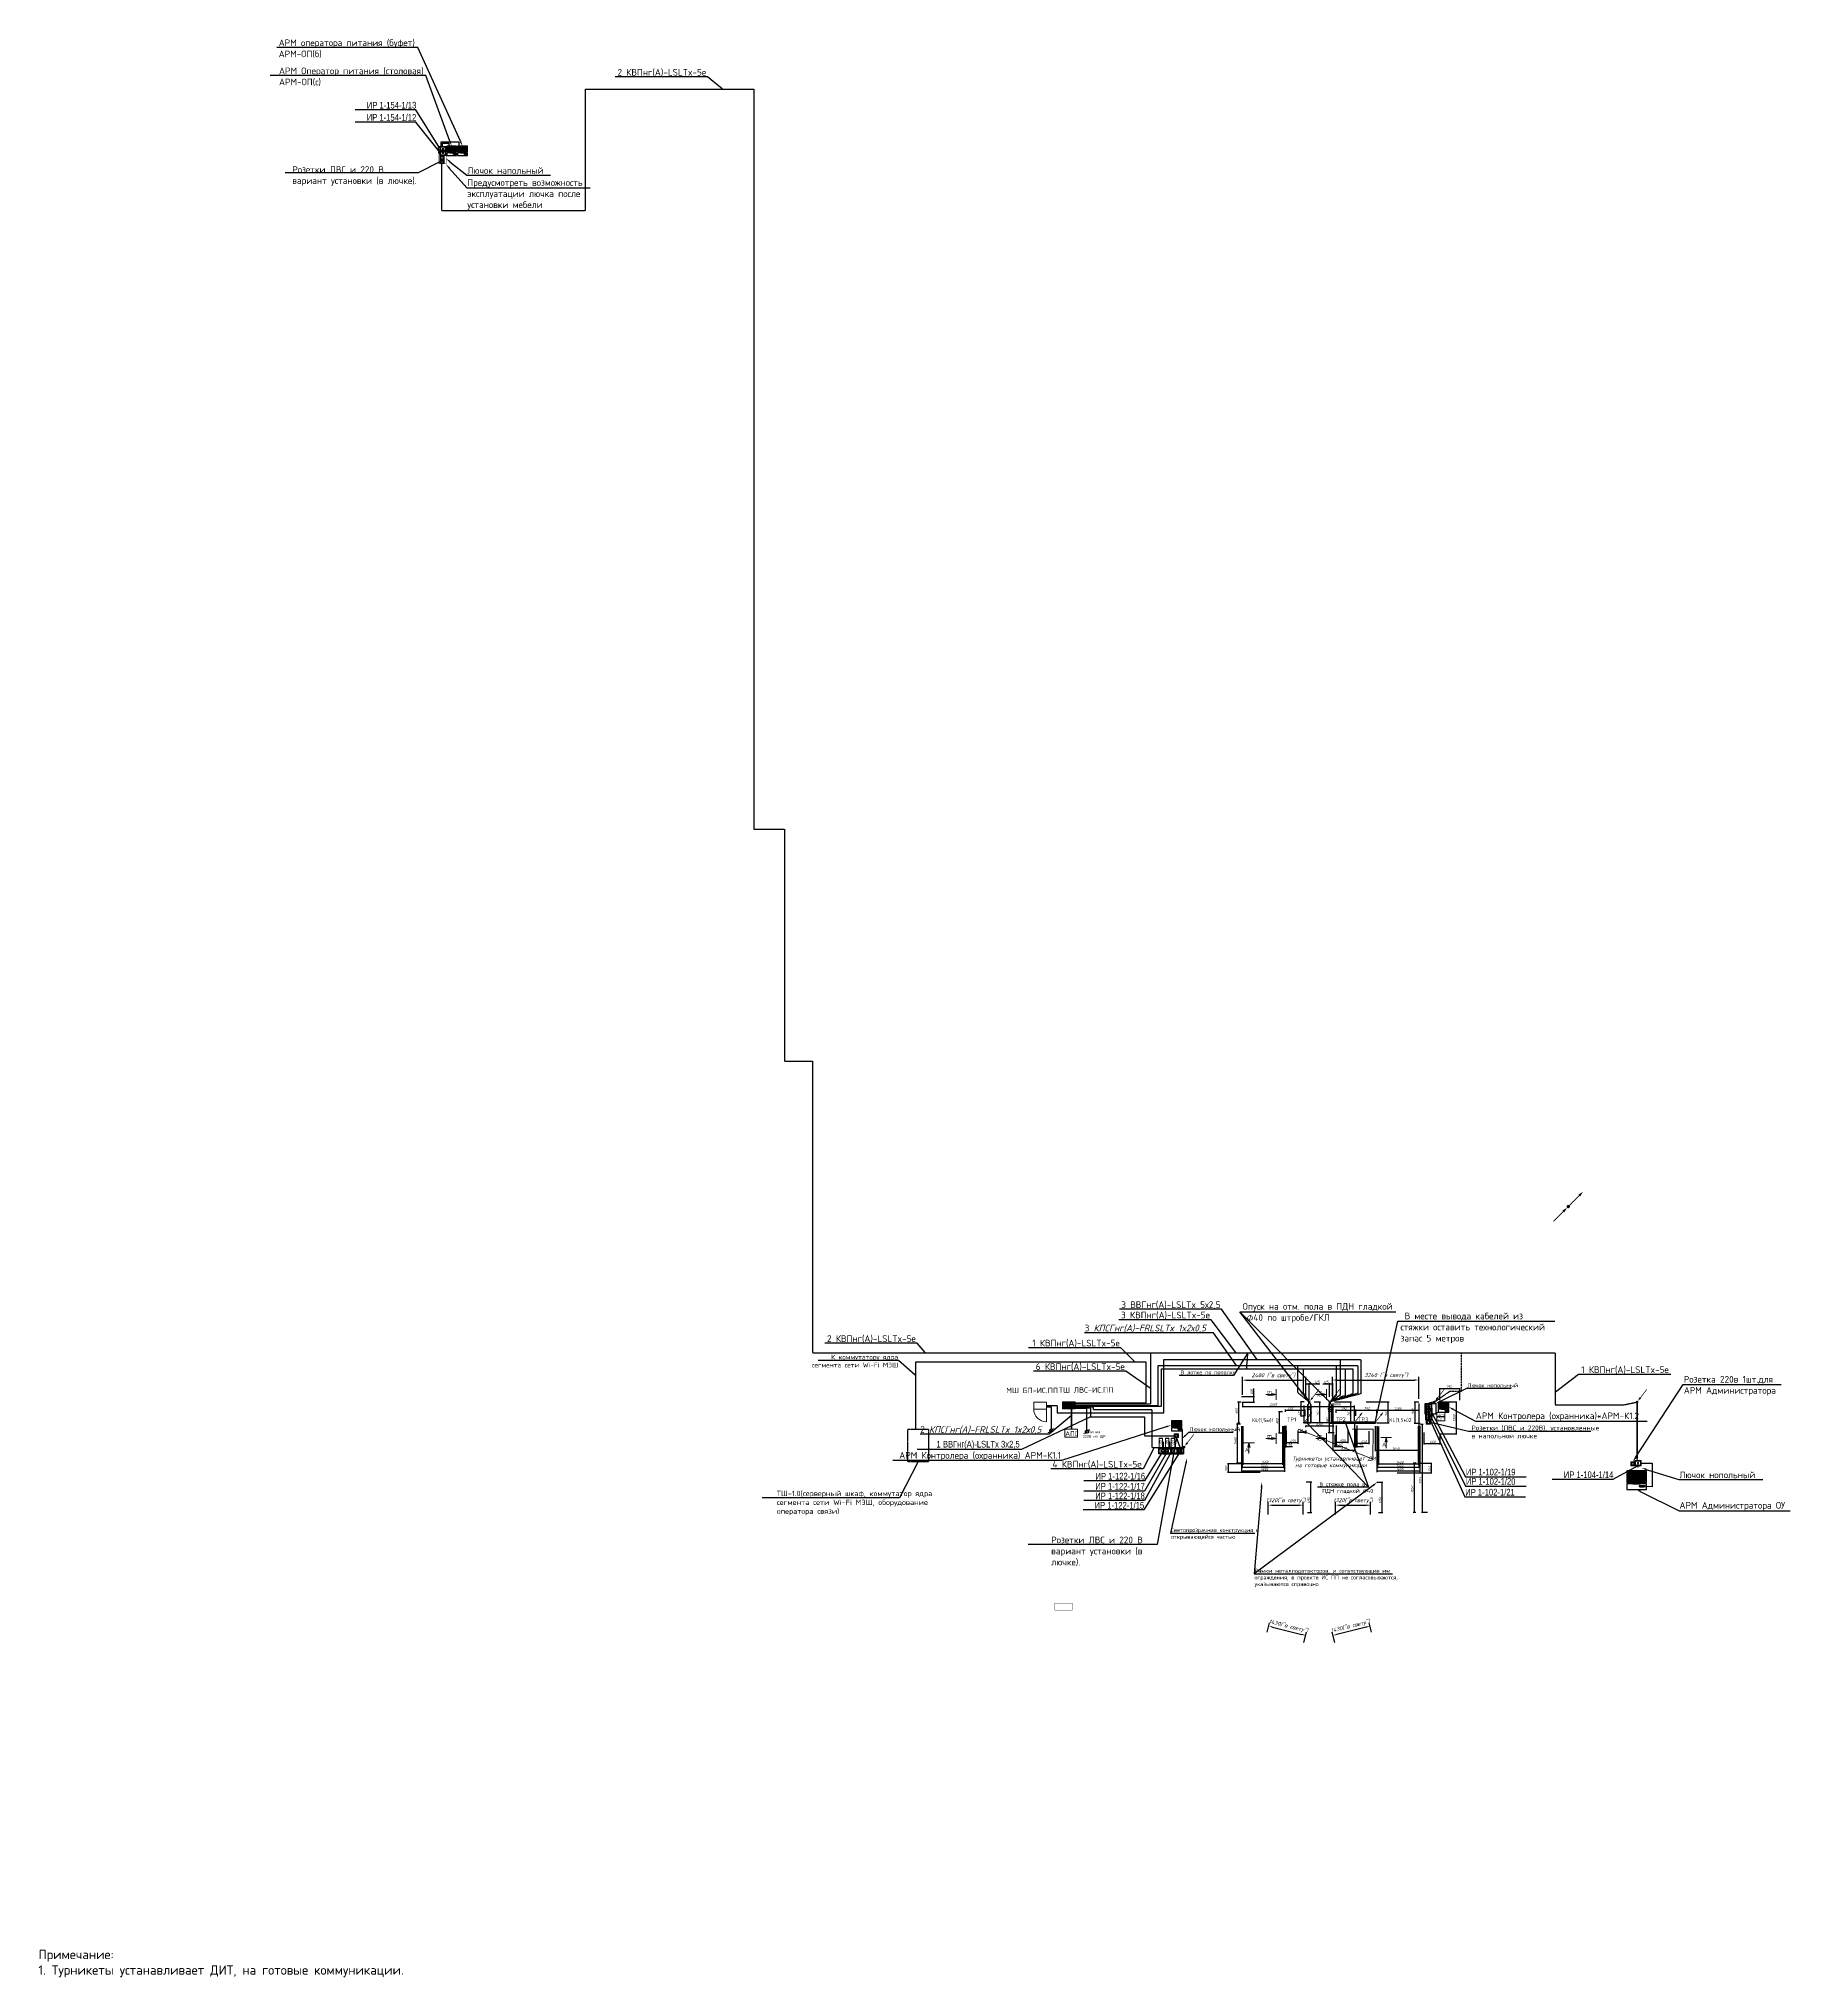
# Model space of a CAD drawing. Header units: millimetres. Extents: x 4247 to 622543, y -201358 to 142419.
# Drawn here: x 556794 to 622543, y 69629 to 142419 of the extents above; entities that cross this region are included whole.
import ezdxf
from ezdxf import colors
from ezdxf.entities.mleader import LeaderData, LeaderLine
from ezdxf.enums import TextEntityAlignment as Align
from ezdxf.math import Vec2, Vec3

# ---------------------------------------------------------------- set-up
doc = ezdxf.new("R2010")
doc.units = ezdxf.units.MM
for name, pattern in [('DASH', [0.75, 0.5, -0.25]), ('DASHED', [0.75, 0.5, -0.25]), ('DASHED2', [0.375, 0.25, -0.125])]:
    doc.linetypes.add(name, pattern=pattern)
doc.layers.get('DEFPOINTS').update_dxf_attribs({"color": 252, "lineweight": 9})
for name, color, linetype, lineweight in [('(АР) Текст', 7, 'Continuous', 25), ('_СКС-Шкафы', 7, 'Continuous', 0), ('_СС_КНС-Внешние связи', 250, 'Continuous', 30), ('UTP', 5, 'DASH', 25), ('Кабельные стояки', 7, 'Continuous', 25), ('СКС', 1, 'Continuous', 35), ('СС_СКС_Оборудование', 6, 'Continuous', 30), ('ТХ Текст', 255, 'Continuous', 0)]:
    doc.layers.add(name, color=color, linetype=linetype, lineweight=lineweight)
for name, color, linetype in [('_19D-Телекоммуникационные шкафы', 7, 'Continuous'), ('_Оборудование ИСПП', 255, 'Continuous'), ('_Турникеты ИСПП', 254, 'Continuous'), ('PDF _Геометрия', 7, 'Continuous'), ('PDF _Оформление-Надписи', 7, 'Continuous'), ('PDF _Текст', 255, 'Continuous'), ('ИС ПП', 255, 'Continuous'), ('СС', 3, 'Continuous'), ('Узлы', 7, 'Continuous')]:
    doc.layers.add(name, color=color, linetype=linetype)
doc.layers.add('PDF _Сплошная заливка', color=7, linetype='Continuous', true_color=0xffffff)
doc.styles.add('Arial Narrow МОЙ', font='ARIALN.TTF', dxfattribs={"height": 2.5})
doc.styles.add('GOST-2.304_Type-B_italic', font='GOST_Common Italic.ttf')
doc.styles.add('ICOCPEUR', font='isocpeur.ttf')
doc.styles.add('ISOCPEUR', font='isocpeui.ttf')
doc.styles.add('ISOCPEUR_1', font='isocpeur.ttf', dxfattribs={"height": 250})
doc.styles.add('KOSTY_STYLE', font='isocpeur.ttf')
doc.styles.add('PDF Calibri', font='calibri.ttf')
doc.styles.get("Standard").update_dxf_attribs({"font": 'romans.shx'})
doc.styles.add('ГОСТ', font='isocpeur.ttf')
doc.styles.add('Шрифт', font='isocpeur.ttf')
doc.dimstyles.new('ISO-25', dxfattribs={"dimtxt": 2.5, "dimasz": 2.5, "dimexe": 1.25, "dimexo": 0.625, "dimtad": 1, "dimtxsty": 'Standard', "dimcen": 2.5, "dimadec": 0, "dimazin": 0, "dimtfac": 1, "dimtmove": 0, "dimatfit": 3, "dimfxl": 1, "dimarcsym": 0})

# ---------------------------------------------------------------- blocks, each defined once
blk = doc.blocks.new('АА')
at = {"layer": 'PDF _Сплошная заливка', "true_color": 0xffffff, "transparency": 33554559}
blk.add_hatch(color=7, dxfattribs=at).paths.add_polyline_path([(218996, 88656), (219638, 88656), (219638, 89023), (218996, 89023)])
at = {"layer": 'PDF _Сплошная заливка', "transparency": 33554559}
for points in [[(219180, 88565), (219455, 88565), (219455, 88620), (219180, 88620)], [(219418, 88473), (219638, 88473), (219638, 88491), (219418, 88491)], [(219455, 88454), (219602, 88454), (219602, 88491), (219455, 88491)]]:
    blk.add_hatch(color=5, dxfattribs=at).paths.add_polyline_path(points)
at = {"layer": 'PDF _Геометрия', "color": 5, "lineweight": 25}
for points in [[(218960, 88620), (219693, 88620), (219693, 89060), (218960, 89060)], [(218996, 88656), (219638, 88656), (219638, 89023), (218996, 89023)], [(218960, 88363), (219693, 88363), (219693, 88565), (218960, 88565)], [(219180, 88565), (219455, 88565), (219455, 88620), (219180, 88620)], [(219418, 88473), (219638, 88473), (219638, 88491), (219418, 88491)], [(219455, 88454), (219602, 88454), (219602, 88491), (219455, 88491)]]:
    blk.add_lwpolyline(points, close=True, dxfattribs=at)
at = {"layer": 'PDF _Текст', "color": 251, "insert": (219230, 88767), "char_height": 124.2, "attachment_point": 7, "style": 'PDF Calibri'}
blk.add_mtext('АА', dxfattribs=at)
blk = doc.blocks.new('Розетка 220В')
at = {"layer": 'PDF _Оформление-Надписи', "lineweight": 0}
for points in [[(193787, -60802), (194197, -60802), (194197, -61212), (193787, -61212)], [(193837, -60852), (194147, -60852), (194147, -61162), (193837, -61162)]]:
    blk.add_lwpolyline(points, close=True, dxfattribs=at)
for points in [[(193787, -60802), (193837, -60852)], [(193787, -61212), (193837, -61162)], [(193998, -60874), (193998, -60927), (193987, -60927), (193987, -60874)], [(193997, -61087), (193987, -61087), (193987, -61140)], [(193997, -61087), (193997, -61140)], [(194147, -60852), (194197, -60802)], [(194147, -61162), (194197, -61212)]]:
    blk.add_lwpolyline(points, dxfattribs=at)
for centre, radius in [((193992, -61007), 138), ((193992, -61007), 137), ((193992, -61007), 133), ((193906, -61007), 12.9), ((194079, -61007), 12.9)]:
    blk.add_circle(centre, radius, dxfattribs=at)
blk = doc.blocks.new('_DotSmall')
at = {"color": 0, "linetype": 'ByBlock', "const_width": 0.5}
blk.add_lwpolyline([(-0.0625, 0, 1), (0.0625, 0, 1)], format="xyb", close=True, dxfattribs=at)
blk = doc.blocks.new('ИР')
at = {"layer": 'PDF _Оформление-Надписи', "color": 5, "lineweight": 0}
for points in [[(236370, -165197), (239044, -165197), (239044, -167511), (236370, -167511)], [(236690, -165517), (238724, -165517), (238724, -167191), (236690, -167191)], [(237930, -166550), (237441, -166550), (237441, -166184), (237930, -166184)], [(237930, -166550), (237441, -166550), (237441, -166184), (237930, -166184)], [(237685, -166213), (237898, -166213), (237898, -166383), (237825, -166383), (237825, -166455), (237751, -166455), (237751, -166527), (237617, -166527), (237617, -166455), (237544, -166455), (237544, -166383), (237471, -166383), (237471, -166213)], [(237685, -166213), (237898, -166213), (237898, -166383), (237825, -166383), (237825, -166455), (237751, -166455), (237751, -166527), (237617, -166527), (237617, -166455), (237544, -166455), (237544, -166383), (237471, -166383), (237471, -166213)], [(237981, -166550), (237492, -166550), (237492, -166184), (237981, -166184)], [(237981, -166550), (237492, -166550), (237492, -166184), (237981, -166184)], [(237735, -166213), (237949, -166213), (237949, -166383), (237876, -166383), (237876, -166455), (237801, -166455), (237801, -166527), (237668, -166527), (237668, -166455), (237595, -166455), (237595, -166383), (237522, -166383), (237522, -166213)], [(237735, -166213), (237949, -166213), (237949, -166383), (237876, -166383), (237876, -166455), (237801, -166455), (237801, -166527), (237668, -166527), (237668, -166455), (237595, -166455), (237595, -166383), (237522, -166383), (237522, -166213)]]:
    blk.add_lwpolyline(points, close=True, dxfattribs=at)
for points in [[(236690, -165517), (236370, -165197)], [(238724, -165517), (239044, -165197)], [(236690, -167191), (236370, -167511)], [(238724, -167191), (239044, -167511)]]:
    blk.add_lwpolyline(points, dxfattribs=at)
blk = doc.blocks.new('АК')
at = {"layer": 'PDF _Сплошная заливка', "true_color": 0xffffff, "transparency": 33554559}
blk.add_hatch(color=7, dxfattribs=at).paths.add_polyline_path([(208982, 88881), (209673, 88881), (209673, 89276), (208982, 89276)])
at = {"layer": 'PDF _Сплошная заливка', "transparency": 33554559}
for points in [[(209179, 88783), (209475, 88783), (209475, 88842), (209179, 88842)], [(209436, 88684), (209673, 88684), (209673, 88704), (209436, 88704)], [(209475, 88664), (209633, 88664), (209633, 88724), (209475, 88724)]]:
    blk.add_hatch(color=5, dxfattribs=at).paths.add_polyline_path(points)
at = {"layer": 'PDF _Геометрия', "color": 5, "lineweight": 25}
for points in [[(208943, 88842), (209732, 88842), (209732, 89316), (208943, 89316)], [(208943, 88566), (209732, 88566), (209732, 88783), (208943, 88783)], [(208982, 88881), (209673, 88881), (209673, 89276), (208982, 89276)], [(209179, 88783), (209475, 88783), (209475, 88842), (209179, 88842)], [(209436, 88684), (209673, 88684), (209673, 88704), (209436, 88704)], [(209475, 88664), (209633, 88664), (209633, 88724), (209475, 88724)]]:
    blk.add_lwpolyline(points, close=True, dxfattribs=at)
at = {"layer": 'PDF _Текст', "color": 251, "insert": (209327, 89079), "char_height": 250, "width": 690.87, "attachment_point": 5, "style": 'ICOCPEUR'}
blk.add_mtext('АК', dxfattribs=at)
blk = doc.blocks.new('план Новый корпус (не печатать) 2$0$_Dot')
at = {"color": 251, "linetype": 'ByBlock', "lineweight": -2}
blk.add_line((-0.5, 0), (-1, 0), dxfattribs=at)
at = {"color": 251, "linetype": 'ByBlock', "const_width": 0.5}
blk.add_lwpolyline([(-0.25, 0, 1), (0.25, 0, 1)], format="xyb", close=True, dxfattribs=at)
blk = doc.blocks.new('*U432')
blk.add_hatch(color=256).paths.add_polyline_path([(-0.7, -0.7, 1), (0.7, 0.7, 1)])
blk.add_lwpolyline([(-0.7, -0.7, 0, 1.5, 0), (-2.8, -2.8, 2, 2, 0)], format="xyseb")
at = {"const_width": 0.5}
blk.add_lwpolyline([(-8.5, -8.5), (-2.8, -2.8)], dxfattribs=at)
blk = doc.blocks.new('АП')
at = {"layer": 'PDF _Сплошная заливка', "true_color": 0xffffff, "transparency": 33554559}
blk.add_hatch(color=7, dxfattribs=at).paths.add_polyline_path([(218996, 87758), (219638, 87758), (219638, 88124), (218996, 88124)])
at = {"layer": 'PDF _Сплошная заливка', "transparency": 33554559}
for points in [[(219180, 87666), (219455, 87666), (219455, 87721), (219180, 87721)], [(219418, 87574), (219638, 87574), (219638, 87593), (219418, 87593)], [(219455, 87556), (219602, 87556), (219602, 87593), (219455, 87593)]]:
    blk.add_hatch(color=5, dxfattribs=at).paths.add_polyline_path(points)
at = {"layer": 'PDF _Геометрия', "color": 5, "lineweight": 25}
for points in [[(218960, 87721), (219693, 87721), (219693, 88161), (218960, 88161)], [(218960, 87464), (219693, 87464), (219693, 87666), (218960, 87666)], [(218996, 87758), (219638, 87758), (219638, 88124), (218996, 88124)], [(219180, 87666), (219455, 87666), (219455, 87721), (219180, 87721)], [(219418, 87574), (219638, 87574), (219638, 87593), (219418, 87593)], [(219455, 87556), (219602, 87556), (219602, 87593), (219455, 87593)]]:
    blk.add_lwpolyline(points, close=True, dxfattribs=at)
at = {"layer": 'PDF _Текст', "color": 251, "insert": (219317, 87941), "char_height": 250, "width": 642.03, "attachment_point": 5, "style": 'ISOCPEUR'}
blk.add_mtext('ОП', dxfattribs=at)
blk = doc.blocks.new('_Dot')
at = {"color": 0, "linetype": 'ByBlock', "lineweight": -2}
blk.add_line((-0.5, 0), (-1, 0), dxfattribs=at)
at = {"color": 0, "linetype": 'ByBlock', "const_width": 0.5}
blk.add_lwpolyline([(-0.25, 0, 1), (0.25, 0, 1)], format="xyb", close=True, dxfattribs=at)
blk = doc.blocks.new('Стояк')
blk.add_hatch(color=256).paths.add_polyline_path([(-0.7, -0.7, 1), (0.7, 0.7, 1)])
for points in [[(-0.7, -0.7, 0, 1.5, 0), (-2.8, -2.8, 2, 2, 0)], [(8.5, 8.5, 0, 1.5, 0), (6.4, 6.4, 2, 2, 0)]]:
    blk.add_lwpolyline(points, format="xyseb")
at = {"const_width": 0.5}
for points in [[(0.5, 0.5), (6.4, 6.4)], [(-8.5, -8.5), (-2.8, -2.8)]]:
    blk.add_lwpolyline(points, dxfattribs=at)
blk = doc.blocks.new('*D502')
at = {"layer": '_Турникеты ИСПП', "color": 0, "lineweight": -2, "ltscale": 100, "transparency": 16777216}
for p, q in [((601976, 91492), (601976, 92173)), ((602126, 92048), (604207, 92048)), ((604357, 91492), (604357, 92173))]:
    blk.add_line(p, q, dxfattribs=at)
at = {"layer": '_Турникеты ИСПП', "color": 0, "ltscale": 100, "transparency": 16777216}
for points in [[(602126, 92073), (602126, 92023), (601976, 92048)], [(604207, 92073), (604207, 92023), (604357, 92048)]]:
    blk.add_solid(points, dxfattribs=at)
at = {"layer": 'DEFPOINTS', "color": 0, "ltscale": 100, "transparency": 16777216}
for p in [(604357, 92048), (601976, 91430), (604357, 91430)]:
    blk.add_point(p, dxfattribs=at)
at = {"layer": '_Турникеты ИСПП', "color": 0, "lineweight": 9, "ltscale": 100, "transparency": 16777216, "insert": (603139, 92215), "char_height": 150, "attachment_point": 5, "style": 'ISOCPEUR'}
blk.add_mtext('2400 ("в свету")', dxfattribs=at)
blk = doc.blocks.new('*D503')
at = {"layer": '_Турникеты ИСПП', "color": 0, "lineweight": -2, "ltscale": 100, "transparency": 16777216}
for p, q in [((605359, 91438), (605359, 92180)), ((605509, 92055), (608450, 92055)), ((608600, 91349), (608600, 92180))]:
    blk.add_line(p, q, dxfattribs=at)
at = {"layer": '_Турникеты ИСПП', "color": 0, "ltscale": 100, "transparency": 16777216}
for points in [[(605509, 92080), (605509, 92030), (605359, 92055)], [(608450, 92080), (608450, 92030), (608600, 92055)]]:
    blk.add_solid(points, dxfattribs=at)
at = {"layer": 'DEFPOINTS', "color": 0, "ltscale": 100, "transparency": 16777216}
for p in [(608600, 92055), (605359, 91375), (608600, 91287)]:
    blk.add_point(p, dxfattribs=at)
at = {"layer": '_Турникеты ИСПП', "color": 0, "lineweight": 9, "ltscale": 100, "transparency": 16777216, "insert": (607375, 92222), "char_height": 150, "attachment_point": 5, "style": 'ISOCPEUR'}
blk.add_mtext('3240 ("в свету")', dxfattribs=at)
blk = doc.blocks.new('*D504')
at = {"layer": '_Турникеты ИСПП', "color": 0, "lineweight": -2, "ltscale": 100, "transparency": 16777216}
for p, q in [((602945, 87007), (602945, 87480)), ((603095, 87355), (604115, 87355)), ((604265, 87007), (604265, 87480))]:
    blk.add_line(p, q, dxfattribs=at)
at = {"layer": '_Турникеты ИСПП', "color": 0, "ltscale": 100, "transparency": 16777216}
for points in [[(603095, 87380), (603095, 87330), (602945, 87355)], [(604115, 87380), (604115, 87330), (604265, 87355)]]:
    blk.add_solid(points, dxfattribs=at)
at = {"layer": 'DEFPOINTS', "color": 0, "ltscale": 100, "transparency": 16777216}
for p in [(604265, 87355), (602945, 86945), (604265, 86945)]:
    blk.add_point(p, dxfattribs=at)
at = {"layer": '_Турникеты ИСПП', "color": 0, "lineweight": 9, "ltscale": 100, "transparency": 16777216, "insert": (603605, 87522), "char_height": 150, "attachment_point": 5, "style": 'ISOCPEUR'}
blk.add_mtext('1320("в свету")', dxfattribs=at)
blk = doc.blocks.new('*D505')
at = {"layer": '_Турникеты ИСПП', "color": 0, "lineweight": -2, "ltscale": 100, "transparency": 16777216}
for p, q in [((605469, 87007), (605469, 87480)), ((605619, 87355), (606639, 87355)), ((606789, 87007), (606789, 87480))]:
    blk.add_line(p, q, dxfattribs=at)
at = {"layer": '_Турникеты ИСПП', "color": 0, "ltscale": 100, "transparency": 16777216}
for points in [[(605619, 87380), (605619, 87330), (605469, 87355)], [(606639, 87380), (606639, 87330), (606789, 87355)]]:
    blk.add_solid(points, dxfattribs=at)
at = {"layer": 'DEFPOINTS', "color": 0, "ltscale": 100, "transparency": 16777216}
for p in [(606789, 87355), (605469, 86945), (606789, 86945)]:
    blk.add_point(p, dxfattribs=at)
at = {"layer": '_Турникеты ИСПП', "color": 0, "lineweight": 9, "ltscale": 100, "transparency": 16777216, "insert": (606129, 87522), "char_height": 150, "attachment_point": 5, "style": 'ISOCPEUR'}
blk.add_mtext('1320("в свету")', dxfattribs=at)
blk = doc.blocks.new('_ArchTick')
at = {"color": 0, "linetype": 'ByBlock', "const_width": 0.15}
blk.add_lwpolyline([(-0.5, -0.5), (0.5, 0.5)], dxfattribs=at)
blk = doc.blocks.new('*D508')
at = {"layer": '_Турникеты ИСПП', "color": 0, "lineweight": -2, "ltscale": 10, "transparency": 16777216}
for p, q in [((601915, 91229), (601798, 91229)), ((601828, 91229), (601828, 90438)), ((601886, 90438), (601798, 90438))]:
    blk.add_line(p, q, dxfattribs=at)
at = {"layer": 'DEFPOINTS', "color": 0, "ltscale": 10, "transparency": 16777216}
for p in [(601978, 91229), (601828, 90438), (601948, 90438)]:
    blk.add_point(p, dxfattribs=at)
at = {"layer": '_Турникеты ИСПП', "color": 0, "lineweight": -2, "ltscale": 10, "transparency": 16777216, "xscale": 30, "yscale": 30, "zscale": 30}
for p, rotation in [((601828, 91229), 90), ((601828, 90438), 270)]:
    blk.add_blockref('_ArchTick', p, dxfattribs=dict(at, rotation=rotation))
at = {"layer": '_Турникеты ИСПП', "color": 0, "lineweight": 9, "ltscale": 10, "transparency": 16777216, "insert": (601753, 90888), "char_height": 90, "attachment_point": 5, "rotation": 90, "style": 'ISOCPEUR'}
blk.add_mtext('800', dxfattribs=at)
blk = doc.blocks.new('*D522')
at = {"layer": '_Турникеты ИСПП', "color": 0, "lineweight": -2, "ltscale": 10, "transparency": 16777216}
for p, q in [((609451, 91230), (610033, 91230)), ((610003, 91230), (610003, 90030)), ((609385, 90030), (610033, 90030))]:
    blk.add_line(p, q, dxfattribs=at)
at = {"layer": 'DEFPOINTS', "color": 0, "ltscale": 10, "transparency": 16777216}
for p in [(609388, 91230), (609322, 90030), (610003, 90030)]:
    blk.add_point(p, dxfattribs=at)
at = {"layer": '_Турникеты ИСПП', "color": 0, "lineweight": -2, "ltscale": 10, "transparency": 16777216, "xscale": 30, "yscale": 30, "zscale": 30}
for p, rotation in [((610003, 91230), 90), ((610003, 90030), 270)]:
    blk.add_blockref('_ArchTick', p, dxfattribs=dict(at, rotation=rotation))
at = {"layer": '_Турникеты ИСПП', "color": 0, "lineweight": 9, "ltscale": 10, "transparency": 16777216, "insert": (609928, 90630), "char_height": 90, "attachment_point": 5, "rotation": 90, "style": 'ISOCPEUR'}
blk.add_mtext('1200', dxfattribs=at)
blk = doc.blocks.new('*D523')
at = {"layer": '_Турникеты ИСПП', "color": 0, "lineweight": -2, "ltscale": 10, "transparency": 16777216}
for p, q in [((608788, 90079), (608788, 89630)), ((609388, 89660), (608788, 89660)), ((609388, 90037), (609388, 89630))]:
    blk.add_line(p, q, dxfattribs=at)
at = {"layer": 'DEFPOINTS', "color": 0, "ltscale": 10, "transparency": 16777216}
for p in [(608788, 90141), (608788, 89660), (609388, 90100)]:
    blk.add_point(p, dxfattribs=at)
at = {"layer": '_Турникеты ИСПП', "color": 0, "lineweight": -2, "ltscale": 10, "transparency": 16777216, "xscale": 30, "yscale": 30, "zscale": 30, "rotation": 180}
blk.add_blockref('_ArchTick', (608788, 89660), dxfattribs=at)
at = {"layer": '_Турникеты ИСПП', "color": 0, "lineweight": -2, "ltscale": 10, "transparency": 16777216, "xscale": 30, "yscale": 30, "zscale": 30}
blk.add_blockref('_ArchTick', (609388, 89660), dxfattribs=at)
at = {"layer": '_Турникеты ИСПП', "color": 0, "lineweight": 9, "ltscale": 10, "transparency": 16777216, "insert": (609121, 89735), "char_height": 90, "attachment_point": 5, "style": 'ISOCPEUR'}
blk.add_mtext('600', dxfattribs=at)
blk = doc.blocks.new('*D524')
at = {"layer": '_Турникеты ИСПП', "color": 0, "lineweight": -2, "ltscale": 10, "transparency": 16777216}
for p, q in [((601970, 90311), (601970, 88742)), ((603523, 90317), (603523, 88742)), ((603523, 88772), (601970, 88772))]:
    blk.add_line(p, q, dxfattribs=at)
at = {"layer": 'DEFPOINTS', "color": 0, "ltscale": 10, "transparency": 16777216}
for p in [(601970, 90373), (603523, 90379), (601970, 88772)]:
    blk.add_point(p, dxfattribs=at)
at = {"layer": '_Турникеты ИСПП', "color": 0, "lineweight": -2, "ltscale": 10, "transparency": 16777216, "xscale": 30, "yscale": 30, "zscale": 30, "rotation": 180}
blk.add_blockref('_ArchTick', (601970, 88772), dxfattribs=at)
at = {"layer": '_Турникеты ИСПП', "color": 0, "lineweight": -2, "ltscale": 10, "transparency": 16777216, "xscale": 30, "yscale": 30, "zscale": 30}
blk.add_blockref('_ArchTick', (603523, 88772), dxfattribs=at)
at = {"layer": '_Турникеты ИСПП', "color": 0, "lineweight": 9, "ltscale": 10, "transparency": 16777216, "insert": (602802, 88847), "char_height": 90, "attachment_point": 5, "style": 'ISOCPEUR'}
blk.add_mtext('1555', dxfattribs=at)
blk = doc.blocks.new('*D525')
at = {"layer": '_Турникеты ИСПП', "color": 0, "lineweight": -2, "ltscale": 10, "transparency": 16777216}
for p, q in [((601939, 90320), (601939, 88601)), ((603554, 90329), (603554, 88601)), ((603554, 88631), (601939, 88631))]:
    blk.add_line(p, q, dxfattribs=at)
at = {"layer": 'DEFPOINTS', "color": 0, "ltscale": 10, "transparency": 16777216}
for p in [(601939, 90382), (603554, 90392), (601939, 88631)]:
    blk.add_point(p, dxfattribs=at)
at = {"layer": '_Турникеты ИСПП', "color": 0, "lineweight": -2, "ltscale": 10, "transparency": 16777216, "xscale": 30, "yscale": 30, "zscale": 30, "rotation": 180}
blk.add_blockref('_ArchTick', (601939, 88631), dxfattribs=at)
at = {"layer": '_Турникеты ИСПП', "color": 0, "lineweight": -2, "ltscale": 10, "transparency": 16777216, "xscale": 30, "yscale": 30, "zscale": 30}
blk.add_blockref('_ArchTick', (603554, 88631), dxfattribs=at)
at = {"layer": '_Турникеты ИСПП', "color": 0, "lineweight": 9, "ltscale": 10, "transparency": 16777216, "insert": (602802, 88706), "char_height": 90, "attachment_point": 5, "style": 'ISOCPEUR'}
blk.add_mtext('1655', dxfattribs=at)
blk = doc.blocks.new('*D526')
at = {"layer": '_Турникеты ИСПП', "color": 0, "lineweight": -2, "ltscale": 10, "transparency": 16777216}
for p, q in [((602000, 90316), (602000, 88875)), ((603489, 90316), (603489, 88875)), ((603489, 88905), (602000, 88905))]:
    blk.add_line(p, q, dxfattribs=at)
at = {"layer": 'DEFPOINTS', "color": 0, "ltscale": 10, "transparency": 16777216}
for p in [(602000, 90378), (603489, 90378), (602000, 88905)]:
    blk.add_point(p, dxfattribs=at)
at = {"layer": '_Турникеты ИСПП', "color": 0, "lineweight": -2, "ltscale": 10, "transparency": 16777216, "xscale": 30, "yscale": 30, "zscale": 30, "rotation": 180}
blk.add_blockref('_ArchTick', (602000, 88905), dxfattribs=at)
at = {"layer": '_Турникеты ИСПП', "color": 0, "lineweight": -2, "ltscale": 10, "transparency": 16777216, "xscale": 30, "yscale": 30, "zscale": 30}
blk.add_blockref('_ArchTick', (603489, 88905), dxfattribs=at)
at = {"layer": '_Турникеты ИСПП', "color": 0, "lineweight": 9, "ltscale": 10, "transparency": 16777216, "insert": (602822, 88980), "char_height": 90, "attachment_point": 5, "style": 'ISOCPEUR'}
blk.add_mtext('1460', dxfattribs=at)
blk = doc.blocks.new('*D527')
at = {"layer": '_Турникеты ИСПП', "color": 0, "lineweight": -2, "ltscale": 10, "transparency": 16777216}
for p, q in [((607052, 90309), (607052, 88741)), ((608605, 90316), (608605, 88741)), ((608605, 88771), (607052, 88771))]:
    blk.add_line(p, q, dxfattribs=at)
at = {"layer": 'DEFPOINTS', "color": 0, "ltscale": 10, "transparency": 16777216}
for p in [(607052, 90372), (608605, 90378), (607052, 88771)]:
    blk.add_point(p, dxfattribs=at)
at = {"layer": '_Турникеты ИСПП', "color": 0, "lineweight": -2, "ltscale": 10, "transparency": 16777216, "xscale": 30, "yscale": 30, "zscale": 30, "rotation": 180}
blk.add_blockref('_ArchTick', (607052, 88771), dxfattribs=at)
at = {"layer": '_Турникеты ИСПП', "color": 0, "lineweight": -2, "ltscale": 10, "transparency": 16777216, "xscale": 30, "yscale": 30, "zscale": 30}
blk.add_blockref('_ArchTick', (608605, 88771), dxfattribs=at)
at = {"layer": '_Турникеты ИСПП', "color": 0, "lineweight": 9, "ltscale": 10, "transparency": 16777216, "insert": (607884, 88846), "char_height": 90, "attachment_point": 5, "style": 'ISOCPEUR'}
blk.add_mtext('1555', dxfattribs=at)
blk = doc.blocks.new('*D528')
at = {"layer": '_Турникеты ИСПП', "color": 0, "lineweight": -2, "ltscale": 10, "transparency": 16777216}
for p, q in [((607021, 90318), (607021, 88600)), ((608636, 90328), (608636, 88600)), ((608636, 88630), (607021, 88630))]:
    blk.add_line(p, q, dxfattribs=at)
at = {"layer": 'DEFPOINTS', "color": 0, "ltscale": 10, "transparency": 16777216}
for p in [(607021, 90381), (608636, 90391), (607021, 88630)]:
    blk.add_point(p, dxfattribs=at)
at = {"layer": '_Турникеты ИСПП', "color": 0, "lineweight": -2, "ltscale": 10, "transparency": 16777216, "xscale": 30, "yscale": 30, "zscale": 30, "rotation": 180}
blk.add_blockref('_ArchTick', (607021, 88630), dxfattribs=at)
at = {"layer": '_Турникеты ИСПП', "color": 0, "lineweight": -2, "ltscale": 10, "transparency": 16777216, "xscale": 30, "yscale": 30, "zscale": 30}
blk.add_blockref('_ArchTick', (608636, 88630), dxfattribs=at)
at = {"layer": '_Турникеты ИСПП', "color": 0, "lineweight": 9, "ltscale": 10, "transparency": 16777216, "insert": (607884, 88705), "char_height": 90, "attachment_point": 5, "style": 'ISOCPEUR'}
blk.add_mtext('1655', dxfattribs=at)
blk = doc.blocks.new('*D529')
at = {"layer": '_Турникеты ИСПП', "color": 0, "lineweight": -2, "ltscale": 10, "transparency": 16777216}
for p, q in [((607082, 90314), (607082, 88865)), ((608571, 90314), (608571, 88865)), ((608571, 88895), (607082, 88895))]:
    blk.add_line(p, q, dxfattribs=at)
at = {"layer": 'DEFPOINTS', "color": 0, "ltscale": 10, "transparency": 16777216}
for p in [(607082, 90377), (608571, 90377), (607082, 88895)]:
    blk.add_point(p, dxfattribs=at)
at = {"layer": '_Турникеты ИСПП', "color": 0, "lineweight": -2, "ltscale": 10, "transparency": 16777216, "xscale": 30, "yscale": 30, "zscale": 30, "rotation": 180}
blk.add_blockref('_ArchTick', (607082, 88895), dxfattribs=at)
at = {"layer": '_Турникеты ИСПП', "color": 0, "lineweight": -2, "ltscale": 10, "transparency": 16777216, "xscale": 30, "yscale": 30, "zscale": 30}
blk.add_blockref('_ArchTick', (608571, 88895), dxfattribs=at)
at = {"layer": '_Турникеты ИСПП', "color": 0, "lineweight": 9, "ltscale": 10, "transparency": 16777216, "insert": (607888, 88970), "char_height": 90, "attachment_point": 5, "style": 'ISOCPEUR'}
blk.add_mtext('1460', dxfattribs=at)
blk = doc.blocks.new('*D530')
at = {"layer": '_Турникеты ИСПП', "color": 0, "lineweight": -2, "ltscale": 10, "transparency": 16777216}
for p, q in [((603617, 90158), (603617, 89662)), ((604059, 89692), (603617, 89692)), ((604059, 90160), (604059, 89662))]:
    blk.add_line(p, q, dxfattribs=at)
at = {"layer": 'DEFPOINTS', "color": 0, "ltscale": 10, "transparency": 16777216}
for p in [(603617, 90220), (603617, 89692), (604059, 90222)]:
    blk.add_point(p, dxfattribs=at)
at = {"layer": '_Турникеты ИСПП', "color": 0, "lineweight": -2, "ltscale": 10, "transparency": 16777216, "xscale": 30, "yscale": 30, "zscale": 30, "rotation": 180}
blk.add_blockref('_ArchTick', (603617, 89692), dxfattribs=at)
at = {"layer": '_Турникеты ИСПП', "color": 0, "lineweight": -2, "ltscale": 10, "transparency": 16777216, "xscale": 30, "yscale": 30, "zscale": 30}
blk.add_blockref('_ArchTick', (604059, 89692), dxfattribs=at)
at = {"layer": '_Турникеты ИСПП', "color": 0, "lineweight": 9, "ltscale": 10, "transparency": 16777216, "insert": (603864, 89767), "char_height": 90, "attachment_point": 5, "style": 'ISOCPEUR'}
blk.add_mtext('450', dxfattribs=at)
blk = doc.blocks.new('*D531')
at = {"layer": '_Турникеты ИСПП', "color": 0, "lineweight": -2, "ltscale": 10, "transparency": 16777216}
for p, q in [((605496, 90341), (605496, 89684)), ((605942, 89714), (605496, 89714)), ((605942, 90182), (605942, 89684))]:
    blk.add_line(p, q, dxfattribs=at)
at = {"layer": 'DEFPOINTS', "color": 0, "ltscale": 10, "transparency": 16777216}
for p in [(605496, 90404), (605496, 89714), (605942, 90245)]:
    blk.add_point(p, dxfattribs=at)
at = {"layer": '_Турникеты ИСПП', "color": 0, "lineweight": -2, "ltscale": 10, "transparency": 16777216, "xscale": 30, "yscale": 30, "zscale": 30, "rotation": 180}
blk.add_blockref('_ArchTick', (605496, 89714), dxfattribs=at)
at = {"layer": '_Турникеты ИСПП', "color": 0, "lineweight": -2, "ltscale": 10, "transparency": 16777216, "xscale": 30, "yscale": 30, "zscale": 30}
blk.add_blockref('_ArchTick', (605942, 89714), dxfattribs=at)
at = {"layer": '_Турникеты ИСПП', "color": 0, "lineweight": 9, "ltscale": 10, "transparency": 16777216, "insert": (605747, 89789), "char_height": 90, "attachment_point": 5, "style": 'ISOCPEUR'}
blk.add_mtext('450', dxfattribs=at)
blk = doc.blocks.new('*D532')
at = {"layer": '_Турникеты ИСПП', "color": 0, "lineweight": -2, "ltscale": 10, "transparency": 16777216}
for p, q in [((606278, 90341), (606278, 89642)), ((606723, 89672), (606278, 89672)), ((606723, 90137), (606723, 89642))]:
    blk.add_line(p, q, dxfattribs=at)
at = {"layer": 'DEFPOINTS', "color": 0, "ltscale": 10, "transparency": 16777216}
for p in [(606278, 90404), (606278, 89672), (606723, 90199)]:
    blk.add_point(p, dxfattribs=at)
at = {"layer": '_Турникеты ИСПП', "color": 0, "lineweight": -2, "ltscale": 10, "transparency": 16777216, "xscale": 30, "yscale": 30, "zscale": 30, "rotation": 180}
blk.add_blockref('_ArchTick', (606278, 89672), dxfattribs=at)
at = {"layer": '_Турникеты ИСПП', "color": 0, "lineweight": -2, "ltscale": 10, "transparency": 16777216, "xscale": 30, "yscale": 30, "zscale": 30}
blk.add_blockref('_ArchTick', (606723, 89672), dxfattribs=at)
at = {"layer": '_Турникеты ИСПП', "color": 0, "lineweight": 9, "ltscale": 10, "transparency": 16777216, "insert": (606537, 89747), "char_height": 90, "attachment_point": 5, "style": 'ISOCPEUR'}
blk.add_mtext('450', dxfattribs=at)
blk = doc.blocks.new('*D533')
at = {"layer": '_Турникеты ИСПП', "color": 0, "lineweight": -2, "ltscale": 10, "transparency": 16777216}
for p, q in [((603613, 90337), (603613, 89526)), ((603570, 89556), (603540, 89556)), ((603570, 89905), (603570, 89526)), ((603570, 89556), (603613, 89556)), ((603613, 89556), (603859, 89556))]:
    blk.add_line(p, q, dxfattribs=at)
at = {"layer": 'DEFPOINTS', "color": 0, "ltscale": 10, "transparency": 16777216}
for p in [(603613, 90400), (603570, 89968), (603570, 89556)]:
    blk.add_point(p, dxfattribs=at)
at = {"layer": '_Турникеты ИСПП', "color": 0, "lineweight": -2, "ltscale": 10, "transparency": 16777216, "xscale": 30, "yscale": 30, "zscale": 30}
blk.add_blockref('_ArchTick', (603570, 89556), dxfattribs=at)
at = {"layer": '_Турникеты ИСПП', "color": 0, "lineweight": -2, "ltscale": 10, "transparency": 16777216, "xscale": 30, "yscale": 30, "zscale": 30, "rotation": 180}
blk.add_blockref('_ArchTick', (603613, 89556), dxfattribs=at)
at = {"layer": '_Турникеты ИСПП', "color": 0, "lineweight": 9, "ltscale": 10, "transparency": 16777216, "insert": (603766, 89631), "char_height": 90, "attachment_point": 5, "style": 'ISOCPEUR'}
blk.add_mtext('50', dxfattribs=at)
blk = doc.blocks.new('*D534')
at = {"layer": '_Турникеты ИСПП', "color": 0, "lineweight": -2, "ltscale": 10, "transparency": 16777216}
for p, q in [((603591, 90866), (603591, 90945)), ((604331, 90915), (603591, 90915)), ((604331, 90701), (604331, 90945))]:
    blk.add_line(p, q, dxfattribs=at)
at = {"layer": 'DEFPOINTS', "color": 0, "ltscale": 10, "transparency": 16777216}
for p in [(603591, 90915), (603591, 90803), (604331, 90638)]:
    blk.add_point(p, dxfattribs=at)
at = {"layer": '_Турникеты ИСПП', "color": 0, "lineweight": -2, "ltscale": 10, "transparency": 16777216, "xscale": 30, "yscale": 30, "zscale": 30, "rotation": 180}
blk.add_blockref('_ArchTick', (603591, 90915), dxfattribs=at)
at = {"layer": '_Турникеты ИСПП', "color": 0, "lineweight": -2, "ltscale": 10, "transparency": 16777216, "xscale": 30, "yscale": 30, "zscale": 30}
blk.add_blockref('_ArchTick', (604331, 90915), dxfattribs=at)
at = {"layer": '_Турникеты ИСПП', "color": 0, "lineweight": 9, "ltscale": 10, "transparency": 16777216, "insert": (603771, 90991), "char_height": 90, "attachment_point": 5, "style": 'ISOCPEUR'}
blk.add_mtext('792', dxfattribs=at)
blk = doc.blocks.new('*D535')
at = {"layer": '_Турникеты ИСПП', "color": 0, "lineweight": -2, "ltscale": 10, "transparency": 16777216}
for p, q in [((606239, 90704), (606239, 90945)), ((607020, 90915), (606239, 90915)), ((607020, 90701), (607020, 90945))]:
    blk.add_line(p, q, dxfattribs=at)
at = {"layer": 'DEFPOINTS', "color": 0, "ltscale": 10, "transparency": 16777216}
for p in [(606239, 90915), (606239, 90641), (607020, 90638)]:
    blk.add_point(p, dxfattribs=at)
at = {"layer": '_Турникеты ИСПП', "color": 0, "lineweight": -2, "ltscale": 10, "transparency": 16777216, "xscale": 30, "yscale": 30, "zscale": 30, "rotation": 180}
blk.add_blockref('_ArchTick', (606239, 90915), dxfattribs=at)
at = {"layer": '_Турникеты ИСПП', "color": 0, "lineweight": -2, "ltscale": 10, "transparency": 16777216, "xscale": 30, "yscale": 30, "zscale": 30}
blk.add_blockref('_ArchTick', (607020, 90915), dxfattribs=at)
at = {"layer": '_Турникеты ИСПП', "color": 0, "lineweight": 9, "ltscale": 10, "transparency": 16777216, "insert": (606648, 90991), "char_height": 90, "attachment_point": 5, "style": 'ISOCPEUR'}
blk.add_mtext('792', dxfattribs=at)
blk = doc.blocks.new('*D536')
at = {"layer": '_Турникеты ИСПП', "color": 0, "lineweight": -2, "ltscale": 10, "transparency": 16777216}
for p, q in [((605499, 90822), (605499, 90945)), ((606239, 90915), (605499, 90915)), ((606239, 90704), (606239, 90945))]:
    blk.add_line(p, q, dxfattribs=at)
at = {"layer": 'DEFPOINTS', "color": 0, "ltscale": 10, "transparency": 16777216}
for p in [(605499, 90915), (605499, 90759), (606239, 90641)]:
    blk.add_point(p, dxfattribs=at)
at = {"layer": '_Турникеты ИСПП', "color": 0, "lineweight": -2, "ltscale": 10, "transparency": 16777216, "xscale": 30, "yscale": 30, "zscale": 30, "rotation": 180}
blk.add_blockref('_ArchTick', (605499, 90915), dxfattribs=at)
at = {"layer": '_Турникеты ИСПП', "color": 0, "lineweight": -2, "ltscale": 10, "transparency": 16777216, "xscale": 30, "yscale": 30, "zscale": 30}
blk.add_blockref('_ArchTick', (606239, 90915), dxfattribs=at)
at = {"layer": '_Турникеты ИСПП', "color": 0, "lineweight": 9, "ltscale": 10, "transparency": 16777216, "insert": (605786, 90991), "char_height": 90, "attachment_point": 5, "style": 'ISOCPEUR'}
blk.add_mtext('792', dxfattribs=at)
blk = doc.blocks.new('*D537')
at = {"layer": '_Турникеты ИСПП', "color": 0, "lineweight": -2, "ltscale": 10, "transparency": 16777216}
for p, q in [((605496, 90341), (605496, 89530)), ((605454, 89560), (605424, 89560)), ((605454, 90001), (605454, 89530)), ((605454, 89560), (605496, 89560)), ((605496, 89560), (605742, 89560))]:
    blk.add_line(p, q, dxfattribs=at)
at = {"layer": 'DEFPOINTS', "color": 0, "ltscale": 10, "transparency": 16777216}
for p in [(605496, 90404), (605454, 90064), (605454, 89560)]:
    blk.add_point(p, dxfattribs=at)
at = {"layer": '_Турникеты ИСПП', "color": 0, "lineweight": -2, "ltscale": 10, "transparency": 16777216, "xscale": 30, "yscale": 30, "zscale": 30}
blk.add_blockref('_ArchTick', (605454, 89560), dxfattribs=at)
at = {"layer": '_Турникеты ИСПП', "color": 0, "lineweight": -2, "ltscale": 10, "transparency": 16777216, "xscale": 30, "yscale": 30, "zscale": 30, "rotation": 180}
blk.add_blockref('_ArchTick', (605496, 89560), dxfattribs=at)
at = {"layer": '_Турникеты ИСПП', "color": 0, "lineweight": 9, "ltscale": 10, "transparency": 16777216, "insert": (605649, 89635), "char_height": 90, "attachment_point": 5, "style": 'ISOCPEUR'}
blk.add_mtext('50', dxfattribs=at)
blk = doc.blocks.new('*D538')
at = {"layer": '_Турникеты ИСПП', "color": 0, "lineweight": -2, "ltscale": 10, "transparency": 16777216}
for p, q in [((606278, 90337), (606278, 89526)), ((606235, 89556), (606205, 89556)), ((606235, 90220), (606235, 89526)), ((606235, 89556), (606278, 89556)), ((606278, 89556), (606523, 89556))]:
    blk.add_line(p, q, dxfattribs=at)
at = {"layer": 'DEFPOINTS', "color": 0, "ltscale": 10, "transparency": 16777216}
for p in [(606235, 90283), (606278, 90400), (606235, 89556)]:
    blk.add_point(p, dxfattribs=at)
at = {"layer": '_Турникеты ИСПП', "color": 0, "lineweight": -2, "ltscale": 10, "transparency": 16777216, "xscale": 30, "yscale": 30, "zscale": 30}
blk.add_blockref('_ArchTick', (606235, 89556), dxfattribs=at)
at = {"layer": '_Турникеты ИСПП', "color": 0, "lineweight": -2, "ltscale": 10, "transparency": 16777216, "xscale": 30, "yscale": 30, "zscale": 30, "rotation": 180}
blk.add_blockref('_ArchTick', (606278, 89556), dxfattribs=at)
at = {"layer": '_Турникеты ИСПП', "color": 0, "lineweight": 9, "ltscale": 10, "transparency": 16777216, "insert": (606431, 89631), "char_height": 90, "attachment_point": 5, "style": 'ISOCPEUR'}
blk.add_mtext('50', dxfattribs=at)
blk = doc.blocks.new('*D539')
at = {"layer": '_Турникеты ИСПП', "color": 0, "lineweight": -2, "ltscale": 10, "transparency": 16777216}
for p, q in [((603482, 90862), (603330, 90862)), ((603360, 90862), (603360, 90062)), ((603554, 90062), (603330, 90062))]:
    blk.add_line(p, q, dxfattribs=at)
at = {"layer": 'DEFPOINTS', "color": 0, "ltscale": 10, "transparency": 16777216}
for p in [(603545, 90862), (603360, 90062), (603616, 90062)]:
    blk.add_point(p, dxfattribs=at)
at = {"layer": '_Турникеты ИСПП', "color": 0, "lineweight": -2, "ltscale": 10, "transparency": 16777216, "xscale": 30, "yscale": 30, "zscale": 30}
for p, rotation in [((603360, 90862), 90), ((603360, 90062), 270)]:
    blk.add_blockref('_ArchTick', p, dxfattribs=dict(at, rotation=rotation))
at = {"layer": '_Турникеты ИСПП', "color": 0, "lineweight": 9, "ltscale": 10, "transparency": 16777216, "insert": (603285, 90514), "char_height": 90, "attachment_point": 5, "rotation": 90, "style": 'ISOCPEUR'}
blk.add_mtext('800', dxfattribs=at)
blk = doc.blocks.new('*D540')
at = {"layer": '_Турникеты ИСПП', "color": 0, "lineweight": -2, "ltscale": 10, "transparency": 16777216}
for p, q in [((601905, 90395), (601753, 90395)), ((601783, 90395), (601783, 88931)), ((601939, 88931), (601753, 88931))]:
    blk.add_line(p, q, dxfattribs=at)
at = {"layer": 'DEFPOINTS', "color": 0, "ltscale": 10, "transparency": 16777216}
for p in [(601967, 90395), (601783, 88931), (602002, 88931)]:
    blk.add_point(p, dxfattribs=at)
at = {"layer": '_Турникеты ИСПП', "color": 0, "lineweight": -2, "ltscale": 10, "transparency": 16777216, "xscale": 30, "yscale": 30, "zscale": 30}
for p, rotation in [((601783, 90395), 90), ((601783, 88931), 270)]:
    blk.add_blockref('_ArchTick', p, dxfattribs=dict(at, rotation=rotation))
at = {"layer": '_Турникеты ИСПП', "color": 0, "lineweight": 9, "ltscale": 10, "transparency": 16777216, "insert": (601708, 89767), "char_height": 90, "attachment_point": 5, "rotation": 90, "style": 'ISOCPEUR'}
blk.add_mtext('1460', dxfattribs=at)
blk = doc.blocks.new('*D541')
at = {"layer": '_Турникеты ИСПП', "color": 0, "lineweight": -2, "ltscale": 10, "transparency": 16777216}
for p, q in [((605384, 90875), (605201, 90875)), ((605231, 90875), (605231, 90073)), ((605424, 90073), (605201, 90073))]:
    blk.add_line(p, q, dxfattribs=at)
at = {"layer": 'DEFPOINTS', "color": 0, "ltscale": 10, "transparency": 16777216}
for p in [(605446, 90875), (605231, 90073), (605487, 90073)]:
    blk.add_point(p, dxfattribs=at)
at = {"layer": '_Турникеты ИСПП', "color": 0, "lineweight": -2, "ltscale": 10, "transparency": 16777216, "xscale": 30, "yscale": 30, "zscale": 30}
for p, rotation in [((605231, 90875), 90), ((605231, 90073), 270)]:
    blk.add_blockref('_ArchTick', p, dxfattribs=dict(at, rotation=rotation))
at = {"layer": '_Турникеты ИСПП', "color": 0, "lineweight": 9, "ltscale": 10, "transparency": 16777216, "insert": (605156, 90525), "char_height": 90, "attachment_point": 5, "rotation": 90, "style": 'ISOCPEUR'}
blk.add_mtext('800', dxfattribs=at)
blk = doc.blocks.new('*D542')
at = {"layer": '_Турникеты ИСПП', "color": 0, "lineweight": -2, "ltscale": 10, "transparency": 16777216}
for p, q in [((608600, 91167), (608600, 90882)), ((607020, 90701), (607020, 90942)), ((608600, 90912), (607020, 90912))]:
    blk.add_line(p, q, dxfattribs=at)
at = {"layer": 'DEFPOINTS', "color": 0, "ltscale": 10, "transparency": 16777216}
for p in [(608600, 91230), (607020, 90912), (607020, 90638)]:
    blk.add_point(p, dxfattribs=at)
at = {"layer": '_Турникеты ИСПП', "color": 0, "lineweight": -2, "ltscale": 10, "transparency": 16777216, "xscale": 30, "yscale": 30, "zscale": 30, "rotation": 180}
blk.add_blockref('_ArchTick', (607020, 90912), dxfattribs=at)
at = {"layer": '_Турникеты ИСПП', "color": 0, "lineweight": -2, "ltscale": 10, "transparency": 16777216, "xscale": 30, "yscale": 30, "zscale": 30}
blk.add_blockref('_ArchTick', (608600, 90912), dxfattribs=at)
at = {"layer": '_Турникеты ИСПП', "color": 0, "lineweight": 9, "ltscale": 10, "transparency": 16777216, "insert": (607810, 90987), "char_height": 90, "attachment_point": 5, "style": 'ISOCPEUR'}
blk.add_mtext('1580', dxfattribs=at)
blk = doc.blocks.new('*D543')
at = {"layer": '_Турникеты ИСПП', "color": 0, "lineweight": -2, "ltscale": 10, "transparency": 16777216}
for p, q in [((608502, 88930), (608392, 88930)), ((608422, 88930), (608422, 87080)), ((608483, 87080), (608392, 87080))]:
    blk.add_line(p, q, dxfattribs=at)
at = {"layer": 'DEFPOINTS', "color": 0, "ltscale": 10, "transparency": 16777216}
for p in [(608564, 88930), (608422, 87080), (608545, 87080)]:
    blk.add_point(p, dxfattribs=at)
at = {"layer": '_Турникеты ИСПП', "color": 0, "lineweight": -2, "ltscale": 10, "transparency": 16777216, "xscale": 30, "yscale": 30, "zscale": 30}
for p, rotation in [((608422, 88930), 90), ((608422, 87080), 270)]:
    blk.add_blockref('_ArchTick', p, dxfattribs=dict(at, rotation=rotation))
at = {"layer": '_Турникеты ИСПП', "color": 0, "lineweight": 9, "ltscale": 10, "transparency": 16777216, "insert": (608347, 87944), "char_height": 90, "attachment_point": 5, "rotation": 90, "style": 'ISOCPEUR'}
blk.add_mtext('1850', dxfattribs=at)
blk = doc.blocks.new('*D544')
at = {"layer": '_Турникеты ИСПП', "color": 0, "lineweight": -2, "ltscale": 10, "transparency": 16777216}
for p, q in [((608667, 90393), (608760, 90393)), ((608730, 90393), (608730, 87080)), ((608927, 87080), (608700, 87080))]:
    blk.add_line(p, q, dxfattribs=at)
at = {"layer": 'DEFPOINTS', "color": 0, "ltscale": 10, "transparency": 16777216}
for p in [(608604, 90393), (608730, 87080), (608990, 87080)]:
    blk.add_point(p, dxfattribs=at)
at = {"layer": '_Турникеты ИСПП', "color": 0, "lineweight": -2, "ltscale": 10, "transparency": 16777216, "xscale": 30, "yscale": 30, "zscale": 30}
for p, rotation in [((608730, 90393), 90), ((608730, 87080), 270)]:
    blk.add_blockref('_ArchTick', p, dxfattribs=dict(at, rotation=rotation))
at = {"layer": '_Турникеты ИСПП', "color": 0, "lineweight": 9, "ltscale": 10, "transparency": 16777216, "insert": (608655, 88270), "char_height": 90, "attachment_point": 5, "rotation": 90, "style": 'ISOCPEUR'}
blk.add_mtext('3313', dxfattribs=at)
blk = doc.blocks.new('*D545')
at = {"layer": '_Турникеты ИСПП', "color": 0, "lineweight": -2, "ltscale": 10, "transparency": 16777216}
for p, q in [((604674, 91230), (604910, 91230)), ((604880, 90463), (604880, 91230)), ((604363, 90463), (604910, 90463))]:
    blk.add_line(p, q, dxfattribs=at)
at = {"layer": 'DEFPOINTS', "color": 0, "ltscale": 10, "transparency": 16777216}
for p in [(604612, 91230), (604880, 91230), (604300, 90463)]:
    blk.add_point(p, dxfattribs=at)
at = {"layer": '_Турникеты ИСПП', "color": 0, "lineweight": -2, "ltscale": 10, "transparency": 16777216, "xscale": 30, "yscale": 30, "zscale": 30}
for p, rotation in [((604880, 91230), 90), ((604880, 90463), 270)]:
    blk.add_blockref('_ArchTick', p, dxfattribs=dict(at, rotation=rotation))
at = {"layer": '_Турникеты ИСПП', "color": 0, "lineweight": 9, "ltscale": 10, "transparency": 16777216, "insert": (604805, 90806), "char_height": 90, "attachment_point": 5, "rotation": 90, "style": 'ISOCPEUR'}
blk.add_mtext('767', dxfattribs=at)
blk = doc.blocks.new('*U546')
blk.add_hatch(color=256).paths.add_polyline_path([(-0.7, -0.7, 1), (0.7, 0.7, 1)])
blk.add_lwpolyline([(-7.1, -7.1, 0, 1.5, 0), (-4.9, -4.9, 2, 2, 0)], format="xyseb")
at = {"const_width": 0.5}
blk.add_lwpolyline([(-4.9, -4.9), (-0.7, -0.7)], dxfattribs=at)
blk = doc.blocks.new('*D547')
at = {"layer": '_Турникеты ИСПП', "color": 0, "lineweight": -2, "ltscale": 10, "transparency": 16777216}
for p, q in [((608600, 91167), (608600, 89381)), ((606960, 90325), (606960, 89381)), ((608600, 89411), (606960, 89411))]:
    blk.add_line(p, q, dxfattribs=at)
at = {"layer": 'DEFPOINTS', "color": 0, "ltscale": 10, "transparency": 16777216}
for p in [(608600, 91230), (606960, 90388), (606960, 89411)]:
    blk.add_point(p, dxfattribs=at)
at = {"layer": '_Турникеты ИСПП', "color": 0, "lineweight": -2, "ltscale": 10, "transparency": 16777216, "xscale": 30, "yscale": 30, "zscale": 30, "rotation": 180}
blk.add_blockref('_ArchTick', (606960, 89411), dxfattribs=at)
at = {"layer": '_Турникеты ИСПП', "color": 0, "lineweight": -2, "ltscale": 10, "transparency": 16777216, "xscale": 30, "yscale": 30, "zscale": 30}
blk.add_blockref('_ArchTick', (608600, 89411), dxfattribs=at)
at = {"layer": '_Турникеты ИСПП', "color": 0, "lineweight": 9, "ltscale": 10, "transparency": 16777216, "insert": (607740, 89486), "char_height": 90, "attachment_point": 5, "style": 'ISOCPEUR'}
blk.add_mtext('1640', dxfattribs=at)
blk = doc.blocks.new('*D548')
at = {"layer": '_Турникеты ИСПП', "color": 0, "lineweight": -2, "transparency": 16777216}
for p, q in [((605374, 91167), (605374, 89392)), ((606186, 90393), (606186, 89392)), ((605374, 89422), (606186, 89422))]:
    blk.add_line(p, q, dxfattribs=at)
at = {"layer": 'DEFPOINTS', "color": 0, "transparency": 16777216}
for p in [(605374, 91230), (606186, 90455), (606186, 89422)]:
    blk.add_point(p, dxfattribs=at)
at = {"layer": '_Турникеты ИСПП', "color": 0, "lineweight": -2, "transparency": 16777216, "xscale": 30, "yscale": 30, "zscale": 30, "rotation": 180}
blk.add_blockref('_ArchTick', (605374, 89422), dxfattribs=at)
at = {"layer": '_Турникеты ИСПП', "color": 0, "lineweight": -2, "transparency": 16777216, "xscale": 30, "yscale": 30, "zscale": 30}
blk.add_blockref('_ArchTick', (606186, 89422), dxfattribs=at)
at = {"layer": '_Турникеты ИСПП', "color": 0, "transparency": 16777216, "insert": (605780, 89497), "char_height": 90, "attachment_point": 5, "style": 'ISOCPEUR'}
blk.add_mtext('812', dxfattribs=at)
blk = doc.blocks.new('*D549')
at = {"layer": '_Турникеты ИСПП', "color": 0, "lineweight": -2, "transparency": 16777216}
for p, q in [((601976, 91215), (601976, 91036)), ((601976, 91066), (604300, 91066)), ((604300, 90525), (604300, 91096))]:
    blk.add_line(p, q, dxfattribs=at)
at = {"layer": 'DEFPOINTS', "color": 0, "transparency": 16777216}
for p in [(601976, 91277), (604300, 91066), (604300, 90463)]:
    blk.add_point(p, dxfattribs=at)
at = {"layer": '_Турникеты ИСПП', "color": 0, "lineweight": -2, "transparency": 16777216, "xscale": 30, "yscale": 30, "zscale": 30, "rotation": 180}
blk.add_blockref('_ArchTick', (601976, 91066), dxfattribs=at)
at = {"layer": '_Турникеты ИСПП', "color": 0, "lineweight": -2, "transparency": 16777216, "xscale": 30, "yscale": 30, "zscale": 30}
blk.add_blockref('_ArchTick', (604300, 91066), dxfattribs=at)
at = {"layer": '_Турникеты ИСПП', "color": 0, "transparency": 16777216, "insert": (603138, 91141), "char_height": 90, "attachment_point": 5, "style": 'ISOCPEUR'}
blk.add_mtext('2325', dxfattribs=at)
blk = doc.blocks.new('*D550')
at = {"layer": '_Турникеты ИСПП', "color": 0, "lineweight": -2, "ltscale": 10, "transparency": 16777216}
for p, q in [((604358, 91430), (604358, 91935)), ((604358, 91905), (604485, 91905)), ((604485, 91292), (604485, 91935)), ((604485, 91905), (604885, 91905))]:
    blk.add_line(p, q, dxfattribs=at)
at = {"layer": 'DEFPOINTS', "color": 0, "ltscale": 10, "transparency": 16777216}
for p in [(604358, 91905), (604358, 91367), (604485, 91230)]:
    blk.add_point(p, dxfattribs=at)
at = {"layer": '_Турникеты ИСПП', "color": 0, "lineweight": -2, "ltscale": 10, "transparency": 16777216, "xscale": 30, "yscale": 30, "zscale": 30, "rotation": 180}
blk.add_blockref('_ArchTick', (604358, 91905), dxfattribs=at)
at = {"layer": '_Турникеты ИСПП', "color": 0, "lineweight": -2, "ltscale": 10, "transparency": 16777216, "xscale": 30, "yscale": 30, "zscale": 30}
blk.add_blockref('_ArchTick', (604485, 91905), dxfattribs=at)
at = {"layer": '_Турникеты ИСПП', "color": 0, "lineweight": 9, "ltscale": 10, "transparency": 16777216, "insert": (604776, 91980), "char_height": 90, "attachment_point": 5, "style": 'ISOCPEUR'}
blk.add_mtext('125', dxfattribs=at)
blk = doc.blocks.new('*D551')
at = {"layer": '_Турникеты ИСПП', "color": 0, "lineweight": -2, "ltscale": 10, "transparency": 16777216}
for p, q in [((605249, 91904), (605001, 91904)), ((605249, 91428), (605249, 91934)), ((605376, 91904), (605249, 91904)), ((605376, 91290), (605376, 91934))]:
    blk.add_line(p, q, dxfattribs=at)
at = {"layer": 'DEFPOINTS', "color": 0, "ltscale": 10, "transparency": 16777216}
for p in [(605249, 91904), (605249, 91365), (605376, 91228)]:
    blk.add_point(p, dxfattribs=at)
at = {"layer": '_Турникеты ИСПП', "color": 0, "lineweight": -2, "ltscale": 10, "transparency": 16777216, "xscale": 30, "yscale": 30, "zscale": 30, "rotation": 180}
blk.add_blockref('_ArchTick', (605249, 91904), dxfattribs=at)
at = {"layer": '_Турникеты ИСПП', "color": 0, "lineweight": -2, "ltscale": 10, "transparency": 16777216, "xscale": 30, "yscale": 30, "zscale": 30}
blk.add_blockref('_ArchTick', (605376, 91904), dxfattribs=at)
at = {"layer": '_Турникеты ИСПП', "color": 0, "lineweight": 9, "ltscale": 10, "transparency": 16777216, "insert": (605110, 91979), "char_height": 90, "attachment_point": 5, "style": 'ISOCPEUR'}
blk.add_mtext('125', dxfattribs=at)
blk = doc.blocks.new('*D573')
at = {"layer": '_Турникеты ИСПП', "color": 0, "lineweight": -2, "ltscale": 10, "transparency": 16777216}
for p, q in [((604377, 88228), (604580, 88228)), ((604550, 87080), (604550, 88228)), ((604417, 87080), (604580, 87080))]:
    blk.add_line(p, q, dxfattribs=at)
at = {"layer": 'DEFPOINTS', "color": 0, "ltscale": 10, "transparency": 16777216}
for p in [(604315, 88228), (604550, 88228), (604355, 87080)]:
    blk.add_point(p, dxfattribs=at)
at = {"layer": '_Турникеты ИСПП', "color": 0, "lineweight": -2, "ltscale": 10, "transparency": 16777216, "xscale": 30, "yscale": 30, "zscale": 30}
for p, rotation in [((604550, 88228), 90), ((604550, 87080), 270)]:
    blk.add_blockref('_ArchTick', p, dxfattribs=dict(at, rotation=rotation))
at = {"layer": '_Турникеты ИСПП', "color": 0, "lineweight": 9, "ltscale": 10, "transparency": 16777216, "insert": (604475, 87540), "char_height": 90, "attachment_point": 5, "rotation": 90, "style": 'ISOCPEUR'}
blk.add_mtext('1150', dxfattribs=at)
blk = doc.blocks.new('*D574')
at = {"layer": '_Турникеты ИСПП', "color": 0, "lineweight": -2, "ltscale": 10, "transparency": 16777216}
for p, q in [((601936, 88910), (601416, 88910)), ((601446, 88910), (601446, 88579)), ((602649, 88579), (601416, 88579))]:
    blk.add_line(p, q, dxfattribs=at)
at = {"layer": 'DEFPOINTS', "color": 0, "ltscale": 10, "transparency": 16777216}
for p in [(601998, 88910), (601446, 88579), (602712, 88579)]:
    blk.add_point(p, dxfattribs=at)
at = {"layer": '_Турникеты ИСПП', "color": 0, "lineweight": -2, "ltscale": 10, "transparency": 16777216, "xscale": 30, "yscale": 30, "zscale": 30}
for p, rotation in [((601446, 88910), 90), ((601446, 88579), 270)]:
    blk.add_blockref('_ArchTick', p, dxfattribs=dict(at, rotation=rotation))
at = {"layer": '_Турникеты ИСПП', "color": 0, "lineweight": 9, "ltscale": 10, "transparency": 16777216, "insert": (601371, 88726), "char_height": 90, "attachment_point": 5, "rotation": 90, "style": 'ISOCPEUR'}
blk.add_mtext('352', dxfattribs=at)
blk = doc.blocks.new('*D596')
at = {"layer": '_Турникеты ИСПП', "color": 0, "lineweight": -2, "ltscale": 10, "transparency": 16777216}
for p, q in [((602407, 91430), (602407, 91737)), ((601947, 91430), (602437, 91430)), ((601962, 91229), (602437, 91229)), ((602407, 91229), (602407, 91430))]:
    blk.add_line(p, q, dxfattribs=at)
at = {"layer": 'DEFPOINTS', "color": 0, "ltscale": 10, "transparency": 16777216}
for p in [(601884, 91430), (601899, 91229), (602407, 91229)]:
    blk.add_point(p, dxfattribs=at)
at = {"layer": '_Турникеты ИСПП', "color": 0, "lineweight": -2, "ltscale": 10, "transparency": 16777216, "xscale": 30, "yscale": 30, "zscale": 30}
for p, rotation in [((602407, 91430), 90), ((602407, 91229), 270)]:
    blk.add_blockref('_ArchTick', p, dxfattribs=dict(at, rotation=rotation))
at = {"layer": '_Турникеты ИСПП', "color": 0, "lineweight": 9, "ltscale": 10, "transparency": 16777216, "insert": (602332, 91611), "char_height": 90, "attachment_point": 5, "rotation": 90, "style": 'ISOCPEUR'}
blk.add_mtext('200', dxfattribs=at)
blk = doc.blocks.new('*D610')
at = {"layer": '_Турникеты ИСПП', "color": 0, "lineweight": -2, "ltscale": 10, "transparency": 16777216}
for p, q in [((605436, 91230), (606079, 91230)), ((606049, 90455), (606049, 91230)), ((606123, 90455), (606019, 90455))]:
    blk.add_line(p, q, dxfattribs=at)
at = {"layer": 'DEFPOINTS', "color": 0, "ltscale": 10, "transparency": 16777216}
for p in [(605374, 91230), (606049, 91230), (606186, 90455)]:
    blk.add_point(p, dxfattribs=at)
at = {"layer": '_Турникеты ИСПП', "color": 0, "lineweight": -2, "ltscale": 10, "transparency": 16777216, "xscale": 30, "yscale": 30, "zscale": 30}
for p, rotation in [((606049, 91230), 90), ((606049, 90455), 270)]:
    blk.add_blockref('_ArchTick', p, dxfattribs=dict(at, rotation=rotation))
at = {"layer": '_Турникеты ИСПП', "color": 0, "lineweight": 9, "ltscale": 10, "transparency": 16777216, "insert": (605974, 90805), "char_height": 90, "attachment_point": 5, "rotation": 90, "style": 'ISOCPEUR'}
blk.add_mtext('767', dxfattribs=at)
blk = doc.blocks.new('*D611')
at = {"layer": '_Турникеты ИСПП', "color": 0, "lineweight": -2, "ltscale": 10, "transparency": 16777216}
for p, q in [((606618, 91230), (607485, 91230)), ((607455, 90447), (607455, 91230)), ((607024, 90447), (607485, 90447))]:
    blk.add_line(p, q, dxfattribs=at)
at = {"layer": 'DEFPOINTS', "color": 0, "ltscale": 10, "transparency": 16777216}
for p in [(606556, 91230), (607455, 91230), (606962, 90447)]:
    blk.add_point(p, dxfattribs=at)
at = {"layer": '_Турникеты ИСПП', "color": 0, "lineweight": -2, "ltscale": 10, "transparency": 16777216, "xscale": 30, "yscale": 30, "zscale": 30}
for p, rotation in [((607455, 91230), 90), ((607455, 90447), 270)]:
    blk.add_blockref('_ArchTick', p, dxfattribs=dict(at, rotation=rotation))
at = {"layer": '_Турникеты ИСПП', "color": 0, "lineweight": 9, "ltscale": 10, "transparency": 16777216, "insert": (607380, 90805), "char_height": 90, "attachment_point": 5, "rotation": 90, "style": 'ISOCPEUR'}
blk.add_mtext('767', dxfattribs=at)
blk = doc.blocks.new('*D612')
at = {"layer": '_Турникеты ИСПП', "color": 0, "lineweight": -2, "ltscale": 10, "transparency": 16777216}
for p, q in [((609388, 91292), (609388, 91751)), ((610140, 91721), (609388, 91721)), ((610140, 91292), (610140, 91751))]:
    blk.add_line(p, q, dxfattribs=at)
at = {"layer": 'DEFPOINTS', "color": 0, "ltscale": 10, "transparency": 16777216}
for p in [(609388, 91721), (609388, 91230), (610140, 91230)]:
    blk.add_point(p, dxfattribs=at)
at = {"layer": '_Турникеты ИСПП', "color": 0, "lineweight": -2, "ltscale": 10, "transparency": 16777216, "xscale": 30, "yscale": 30, "zscale": 30, "rotation": 180}
blk.add_blockref('_ArchTick', (609388, 91721), dxfattribs=at)
at = {"layer": '_Турникеты ИСПП', "color": 0, "lineweight": -2, "ltscale": 10, "transparency": 16777216, "xscale": 30, "yscale": 30, "zscale": 30}
blk.add_blockref('_ArchTick', (610140, 91721), dxfattribs=at)
at = {"layer": '_Турникеты ИСПП', "color": 0, "lineweight": 9, "ltscale": 10, "transparency": 16777216, "insert": (609740, 91796), "char_height": 90, "attachment_point": 5, "style": 'ISOCPEUR'}
blk.add_mtext('750', dxfattribs=at)
blk = doc.blocks.new('*D613')
at = {"layer": '_Турникеты ИСПП', "color": 0, "lineweight": -2, "ltscale": 100, "transparency": 16777216}
for p, q in [((602909, 82584), (602995, 82931)), ((603110, 82774), (604207, 82502)), ((604286, 82197), (604383, 82587))]:
    blk.add_line(p, q, dxfattribs=at)
at = {"layer": '_Турникеты ИСПП', "color": 0, "ltscale": 100, "transparency": 16777216}
for points in [[(603116, 82798), (603104, 82750), (602965, 82810)], [(604213, 82526), (604201, 82478), (604353, 82466)]]:
    blk.add_solid(points, dxfattribs=at)
at = {"layer": 'DEFPOINTS', "color": 0, "ltscale": 100, "transparency": 16777216}
for p in [(602893, 82523), (604353, 82466), (604271, 82136)]:
    blk.add_point(p, dxfattribs=at)
at = {"layer": '_Турникеты ИСПП', "color": 0, "lineweight": 9, "ltscale": 100, "transparency": 16777216, "insert": (603699, 82800), "char_height": 150, "attachment_point": 5, "rotation": 346.0773, "style": 'ISOCPEUR'}
blk.add_mtext('1430("в свету")', dxfattribs=at)
blk = doc.blocks.new('*D614')
at = {"layer": '_Турникеты ИСПП', "color": 0, "lineweight": -2, "ltscale": 100, "transparency": 16777216}
for p, q in [((605448, 82197), (605351, 82587)), ((606624, 82774), (605527, 82502)), ((606825, 82584), (606739, 82931))]:
    blk.add_line(p, q, dxfattribs=at)
at = {"layer": '_Турникеты ИСПП', "color": 0, "ltscale": 100, "transparency": 16777216}
for points in [[(605521, 82526), (605533, 82478), (605381, 82466)], [(606618, 82798), (606630, 82750), (606769, 82810)]]:
    blk.add_solid(points, dxfattribs=at)
at = {"layer": 'DEFPOINTS', "color": 0, "ltscale": 100, "transparency": 16777216}
for p in [(605381, 82466), (606840, 82523), (605463, 82136)]:
    blk.add_point(p, dxfattribs=at)
at = {"layer": '_Турникеты ИСПП', "color": 0, "lineweight": 9, "ltscale": 100, "transparency": 16777216, "insert": (606035, 82800), "char_height": 150, "attachment_point": 5, "rotation": 13.9227, "style": 'ISOCPEUR'}
blk.add_mtext('1430("в свету")', dxfattribs=at)
blk = doc.blocks.new('*D615')
at = {"layer": '_Турникеты ИСПП', "color": 0, "lineweight": -2, "ltscale": 10, "transparency": 16777216}
for p, q in [((607021, 88218), (607249, 88218)), ((607219, 87080), (607219, 88218)), ((607086, 87080), (607249, 87080))]:
    blk.add_line(p, q, dxfattribs=at)
at = {"layer": 'DEFPOINTS', "color": 0, "ltscale": 10, "transparency": 16777216}
for p in [(606958, 88218), (607219, 88218), (607024, 87080)]:
    blk.add_point(p, dxfattribs=at)
at = {"layer": '_Турникеты ИСПП', "color": 0, "lineweight": -2, "ltscale": 10, "transparency": 16777216, "xscale": 30, "yscale": 30, "zscale": 30}
for p, rotation in [((607219, 88218), 90), ((607219, 87080), 270)]:
    blk.add_blockref('_ArchTick', p, dxfattribs=dict(at, rotation=rotation))
at = {"layer": '_Турникеты ИСПП', "color": 0, "lineweight": 9, "ltscale": 10, "transparency": 16777216, "insert": (607144, 87540), "char_height": 90, "attachment_point": 5, "rotation": 90, "style": 'ISOCPEUR'}
blk.add_mtext('1150', dxfattribs=at)
blk = doc.blocks.new('*D616')
at = {"layer": '_Турникеты ИСПП', "color": 0, "lineweight": -2, "ltscale": 10, "transparency": 16777216}
for p, q in [((608634, 88931), (609091, 88931)), ((609061, 88931), (609061, 88567)), ((607784, 88567), (609091, 88567))]:
    blk.add_line(p, q, dxfattribs=at)
at = {"layer": 'DEFPOINTS', "color": 0, "ltscale": 10, "transparency": 16777216}
for p in [(608571, 88931), (607722, 88567), (609061, 88567)]:
    blk.add_point(p, dxfattribs=at)
at = {"layer": '_Турникеты ИСПП', "color": 0, "lineweight": -2, "ltscale": 10, "transparency": 16777216, "xscale": 30, "yscale": 30, "zscale": 30}
for p, rotation in [((609061, 88931), 90), ((609061, 88567), 270)]:
    blk.add_blockref('_ArchTick', p, dxfattribs=dict(at, rotation=rotation))
at = {"layer": '_Турникеты ИСПП', "color": 0, "lineweight": 9, "ltscale": 10, "transparency": 16777216, "insert": (608986, 88715), "char_height": 90, "attachment_point": 5, "rotation": 90, "style": 'ISOCPEUR'}
blk.add_mtext('352', dxfattribs=at)
blk = doc.blocks.new('*D620')
at = {"layer": '_Турникеты ИСПП', "color": 0, "lineweight": -2, "ltscale": 10, "transparency": 16777216}
for p, q in [((608607, 91225), (608423, 91225)), ((608453, 91225), (608453, 90423)), ((608647, 90423), (608423, 90423))]:
    blk.add_line(p, q, dxfattribs=at)
at = {"layer": 'DEFPOINTS', "color": 0, "ltscale": 10, "transparency": 16777216}
for p in [(608669, 91225), (608453, 90423), (608709, 90423)]:
    blk.add_point(p, dxfattribs=at)
at = {"layer": '_Турникеты ИСПП', "color": 0, "lineweight": -2, "ltscale": 10, "transparency": 16777216, "xscale": 30, "yscale": 30, "zscale": 30}
for p, rotation in [((608453, 91225), 90), ((608453, 90423), 270)]:
    blk.add_blockref('_ArchTick', p, dxfattribs=dict(at, rotation=rotation))
at = {"layer": '_Турникеты ИСПП', "color": 0, "lineweight": 9, "ltscale": 10, "transparency": 16777216, "insert": (608378, 90876), "char_height": 90, "attachment_point": 5, "rotation": 90, "style": 'ISOCPEUR'}
blk.add_mtext('800', dxfattribs=at)
blk = doc.blocks.new('*D621')
at = {"layer": '_Турникеты ИСПП', "color": 0, "lineweight": -2, "ltscale": 10, "transparency": 16777216}
for p, q in [((604356, 90279), (604356, 90352)), ((605396, 90322), (604356, 90322)), ((605396, 90279), (605396, 90352))]:
    blk.add_line(p, q, dxfattribs=at)
at = {"layer": 'DEFPOINTS', "color": 0, "ltscale": 10, "transparency": 16777216}
for p in [(604356, 90322), (604356, 90217), (605396, 90217)]:
    blk.add_point(p, dxfattribs=at)
at = {"layer": '_Турникеты ИСПП', "color": 0, "lineweight": -2, "ltscale": 10, "transparency": 16777216, "xscale": 30, "yscale": 30, "zscale": 30, "rotation": 180}
blk.add_blockref('_ArchTick', (604356, 90322), dxfattribs=at)
at = {"layer": '_Турникеты ИСПП', "color": 0, "lineweight": -2, "ltscale": 10, "transparency": 16777216, "xscale": 30, "yscale": 30, "zscale": 30}
blk.add_blockref('_ArchTick', (605396, 90322), dxfattribs=at)
at = {"layer": '_Турникеты ИСПП', "color": 0, "lineweight": 9, "ltscale": 10, "transparency": 16777216, "insert": (604866, 90397), "char_height": 90, "attachment_point": 5, "style": 'ISOCPEUR'}
blk.add_mtext('1040', dxfattribs=at)
blk = doc.blocks.new('*D622')
at = {"layer": '_Турникеты ИСПП', "color": 0, "lineweight": -2, "ltscale": 10, "transparency": 16777216}
for p, q in [((604329, 90082), (604083, 90082)), ((604329, 90150), (604329, 90052)), ((604356, 90082), (604329, 90082)), ((604356, 90154), (604356, 90052)), ((604356, 90082), (604386, 90082))]:
    blk.add_line(p, q, dxfattribs=at)
at = {"layer": 'DEFPOINTS', "color": 0, "ltscale": 10, "transparency": 16777216}
for p in [(604329, 90212), (604329, 90082), (604356, 90217)]:
    blk.add_point(p, dxfattribs=at)
at = {"layer": '_Турникеты ИСПП', "color": 0, "lineweight": -2, "ltscale": 10, "transparency": 16777216, "xscale": 30, "yscale": 30, "zscale": 30}
blk.add_blockref('_ArchTick', (604329, 90082), dxfattribs=at)
at = {"layer": '_Турникеты ИСПП', "color": 0, "lineweight": -2, "ltscale": 10, "transparency": 16777216, "xscale": 30, "yscale": 30, "zscale": 30, "rotation": 180}
blk.add_blockref('_ArchTick', (604356, 90082), dxfattribs=at)
at = {"layer": '_Турникеты ИСПП', "color": 0, "lineweight": 9, "ltscale": 10, "transparency": 16777216, "insert": (604176, 90157), "char_height": 90, "attachment_point": 5, "style": 'ISOCPEUR'}
blk.add_mtext('30', dxfattribs=at)
blk = doc.blocks.new('*D623')
at = {"layer": '_Турникеты ИСПП', "color": 0, "lineweight": -2, "ltscale": 10, "transparency": 16777216}
for p, q in [((604294, 91230), (604153, 91230)), ((604183, 90702), (604183, 91230)), ((604268, 90702), (604153, 90702))]:
    blk.add_line(p, q, dxfattribs=at)
at = {"layer": 'DEFPOINTS', "color": 0, "ltscale": 10, "transparency": 16777216}
for p in [(604183, 91230), (604357, 91230), (604331, 90702)]:
    blk.add_point(p, dxfattribs=at)
at = {"layer": '_Турникеты ИСПП', "color": 0, "lineweight": -2, "ltscale": 10, "transparency": 16777216, "xscale": 30, "yscale": 30, "zscale": 30}
for p, rotation in [((604183, 91230), 90), ((604183, 90702), 270)]:
    blk.add_blockref('_ArchTick', p, dxfattribs=dict(at, rotation=rotation))
at = {"layer": '_Турникеты ИСПП', "color": 0, "lineweight": 9, "ltscale": 10, "transparency": 16777216, "insert": (604107, 90816), "char_height": 90, "attachment_point": 5, "rotation": 90, "style": 'ISOCPEUR'}
blk.add_mtext('527', dxfattribs=at)
blk = doc.blocks.new('*D643')
at = {"layer": '_Турникеты ИСПП', "color": 0, "lineweight": -2, "transparency": 16777216}
for p, q in [((604300, 90525), (604300, 91096)), ((604300, 91066), (606186, 91066)), ((606186, 90518), (606186, 91096))]:
    blk.add_line(p, q, dxfattribs=at)
at = {"layer": 'DEFPOINTS', "color": 0, "transparency": 16777216}
for p in [(606186, 91066), (604300, 90463), (606186, 90455)]:
    blk.add_point(p, dxfattribs=at)
at = {"layer": '_Турникеты ИСПП', "color": 0, "lineweight": -2, "transparency": 16777216, "xscale": 30, "yscale": 30, "zscale": 30, "rotation": 180}
blk.add_blockref('_ArchTick', (604300, 91066), dxfattribs=at)
at = {"layer": '_Турникеты ИСПП', "color": 0, "lineweight": -2, "transparency": 16777216, "xscale": 30, "yscale": 30, "zscale": 30}
blk.add_blockref('_ArchTick', (606186, 91066), dxfattribs=at)
at = {"layer": '_Турникеты ИСПП', "color": 0, "transparency": 16777216, "insert": (605523, 91141), "char_height": 90, "attachment_point": 5, "style": 'ISOCPEUR'}
blk.add_mtext('1885', dxfattribs=at)

msp = doc.modelspace()

# ---------------------------------------------------------------- hatches: boundary and pattern name
at = {"lineweight": 15}
h = msp.add_hatch(color=9, dxfattribs=at)
h.dxf.hatch_style = 1
h.paths.add_polyline_path([(595698.542, 90970.559), (595698.542, 91231.623), (595221.44, 91231.623), (595221.44, 90970.559)])
at = {"linetype": 'ByBlock', "lineweight": 9, "transparency": 33554636}
h = msp.add_hatch(color=1, dxfattribs=at)
h.dxf.hatch_style = 1
h.paths.add_polyline_path([(603088.65, 91474.098), (603250.627, 91513.251), (603088.65, 91513.251)])
h.paths.add_polyline_path([(603250.627, 91513.251), (603088.65, 91552.403), (603088.65, 91513.251)])
h = msp.add_hatch(color=1, dxfattribs=at)
h.dxf.hatch_style = 1
h.paths.add_polyline_path([(604967.423, 91474.098), (605129.4, 91513.251), (604967.423, 91513.251)])
h.paths.add_polyline_path([(605129.4, 91513.251), (604967.423, 91552.403), (604967.423, 91513.251)])
h = msp.add_hatch(color=1, dxfattribs=at)
h.dxf.hatch_style = 1
h.paths.add_polyline_path([(602263.447, 89532.788), (602224.294, 89694.765), (602224.294, 89532.788)])
h.paths.add_polyline_path([(602224.294, 89694.765), (602185.142, 89532.788), (602224.294, 89532.788)])
h = msp.add_hatch(color=1, dxfattribs=at)
h.dxf.hatch_style = 1
h.paths.add_polyline_path([(607377.412, 89894.748), (607377.412, 89732.77), (607416.565, 89732.77)])
h.paths.add_polyline_path([(607377.412, 89894.748), (607338.26, 89732.77), (607377.412, 89732.77)])

# ---------------------------------------------------------------- linework, layer by layer
at = {"color": 8, "linetype": 'ByBlock', "lineweight": 13, "const_width": 12.5, "elevation": 289.775}
msp.add_lwpolyline([(571806.721, 138391.513), (571806.949, 137725.358), (572083.598, 137725.358), (572083.37, 138391.513)], close=True, dxfattribs=at)
at = {"color": 94, "linetype": 'DASH', "const_width": 2}
msp.add_lwpolyline([(604145.061, 92825.124), (604145.061, 91589.116), (604485.959, 91231.582)], dxfattribs=at)
at = {"color": 240, "linetype": 'ByBlock', "lineweight": 9, "true_color": 0xed1f24}
for points in [[(603250.627, 91715.855), (603250.627, 91310.647), (603250.627, 91513.251), (602853.053, 91513.251), (603250.627, 91513.251), (603088.65, 91552.403), (603088.65, 91513.251)], [(603250.627, 91310.647), (603250.627, 91715.855), (603250.627, 91513.251), (602853.053, 91513.251), (603250.627, 91513.251), (603088.65, 91474.098), (603088.65, 91513.251)], [(605129.4, 91715.855), (605129.4, 91310.647), (605129.4, 91513.251), (604731.827, 91513.251), (605129.4, 91513.251), (604967.423, 91552.403), (604967.423, 91513.251)], [(605129.4, 91310.647), (605129.4, 91715.855), (605129.4, 91513.251), (604731.827, 91513.251), (605129.4, 91513.251), (604967.423, 91474.098), (604967.423, 91513.251)], [(602021.69, 89694.765), (602426.898, 89694.765), (602224.294, 89694.765), (602224.294, 89297.191), (602224.294, 89694.765), (602185.142, 89532.788), (602224.294, 89532.788)], [(602426.898, 89694.765), (602021.69, 89694.765), (602224.294, 89694.765), (602224.294, 89297.191), (602224.294, 89694.765), (602263.447, 89532.788), (602224.294, 89532.788)], [(603250.627, 90057.72), (603250.627, 89652.512), (603250.627, 89855.116), (602853.053, 89855.116), (603250.627, 89855.116), (603088.65, 89894.269), (603088.65, 89855.116)], [(603250.627, 89652.512), (603250.627, 90057.72), (603250.627, 89855.116), (602853.053, 89855.116), (603250.627, 89855.116), (603088.65, 89815.964), (603088.65, 89855.116)], [(605129.4, 90057.72), (605129.4, 89652.512), (605129.4, 89855.116), (604731.827, 89855.116), (605129.4, 89855.116), (604967.423, 89894.269), (604967.423, 89855.116)], [(605129.4, 89652.512), (605129.4, 90057.72), (605129.4, 89855.116), (604731.827, 89855.116), (605129.4, 89855.116), (604967.423, 89815.964), (604967.423, 89855.116)], [(607174.808, 89894.748), (607580.017, 89894.748), (607377.412, 89894.748), (607377.412, 89497.174), (607377.412, 89894.748), (607338.26, 89732.77), (607377.412, 89732.77)], [(607580.017, 89894.748), (607174.808, 89894.748), (607377.412, 89894.748), (607377.412, 89497.174), (607377.412, 89894.748), (607416.565, 89732.77), (607377.412, 89732.77)]]:
    msp.add_lwpolyline(points, dxfattribs=at)
at = {"color": 18, "lineweight": 13, "true_color": 0x000000}
msp.add_lwpolyline([(595221.44, 90970.559), (595221.44, 91231.623), (595698.542, 91231.623), (595698.542, 90970.559)], close=True, dxfattribs=at)
at = {"color": 94, "const_width": 2}
for points in [[(604343.825, 90452.64), (604487.536, 90452.234), (604487.536, 91122.37), (604485.987, 91229.662)], [(606960.126, 90444.52), (605274.978, 90443.788), (605274.978, 91122.37), (605259.261, 91229.662)]]:
    msp.add_lwpolyline(points, dxfattribs=at)
at = {"color": 9}
msp.add_lwpolyline([(608840.068, 91177.537), (609240.068, 91177.537), (609240.068, 90777.537), (608840.068, 90777.537)], close=True, dxfattribs=at)
at = {"color": 5, "const_width": 2}
for points in [[(609330.846, 90904.241), (609266.681, 90904.241), (609266.681, 91063.427), (609088.524, 91063.427)], [(609277.209, 90750.657), (609232.876, 90750.657), (609232.876, 90864.435), (609088.524, 90864.435)], [(609277.209, 90591.923), (609232.876, 90591.923), (609232.876, 90648.689), (609088.524, 90648.689)]]:
    msp.add_lwpolyline(points, dxfattribs=at)
at = {"color": 240, "lineweight": 15, "true_color": 0xed1f24}
msp.add_lwpolyline([(595314.978, 89906.829), (595782.205, 89906.829), (595782.205, 90204.765), (595314.978, 90204.765)], close=True, dxfattribs=at)
at = {"color": 5, "lineweight": 30, "ltscale": 20}
msp.add_lwpolyline([(599734.551, 89492.784), (599734.551, 90201.378), (599703.345, 90201.378)], dxfattribs=at)
at = {"color": 8, "linetype": 'ByBlock', "lineweight": 13, "const_width": 12.5}
msp.add_lwpolyline([(594932.084, 83412.402), (595582.84, 83412.631), (595582.84, 83678.386), (594932.084, 83678.158)], close=True, dxfattribs=at)
at = {"color": 0, "lineweight": 15}
msp.add_circle((599497.771, 89966.964), 41.699, dxfattribs=at)
for centre in [(604488.197, 90990.115), (605277.49, 90990.115)]:
    msp.add_ellipse(centre, major_axis=(64.19, 42.152), ratio=0.537698599)
at = {"layer": '_19D-Телекоммуникационные шкафы', "lineweight": 0}
for points in [[(598982.49, 89874.622), (598982.49, 89517.897), (598857.191, 89517.897), (598857.191, 89874.622)], [(599216.912, 89874.622), (599216.912, 89517.897), (599091.614, 89517.897), (599091.614, 89874.622)], [(599435.276, 89876.317), (599435.276, 89519.592), (599309.977, 89519.592), (599309.977, 89876.317)]]:
    msp.add_lwpolyline(points, close=True, dxfattribs=at)
at = {"layer": '_Оборудование ИСПП', "color": 7, "lineweight": 0, "ltscale": 100}
for points in [[(609277.209, 90832.482), (609577.209, 90832.482), (609577.209, 90682.482), (609277.209, 90682.482)], [(609277.209, 90674.97), (609577.209, 90674.97), (609577.209, 90524.97), (609277.209, 90524.97)]]:
    msp.add_lwpolyline(points, close=True, dxfattribs=at)
at = {"layer": '_СКС-Шкафы'}
msp.add_lwpolyline([(594624.072, 91226.886), (594624.072, 90963.974), (594145.387, 90963.974), (594145.387, 91226.886)], close=True, dxfattribs=at)
msp.add_lwpolyline([(594624.072, 90484.228), (594624.072, 90963.974)], dxfattribs=at)
msp.add_arc((594624.072, 90963.974), 479.746, 180, 270, dxfattribs=at)
at = {"layer": '_Турникеты ИСПП', "color": 0, "lineweight": 0}
for p, q in [((571847.064, 138023.008), (572013.542, 138023.008)), ((571847.064, 137878.974), (571847.064, 138023.008)), ((571866.984, 138003.088), (571847.064, 138023.008)), ((571866.984, 137898.894), (571847.064, 137878.974)), ((572013.542, 137878.974), (571847.064, 137878.974)), ((571847.064, 137874.227), (572013.542, 137874.227)), ((571847.064, 137730.193), (571847.064, 137874.227)), ((571866.984, 137854.307), (571847.064, 137874.227)), ((571866.984, 137750.113), (571847.064, 137730.193)), ((571866.984, 138003.088), (571993.622, 138003.088)), ((571866.984, 137898.894), (571866.984, 138003.088)), ((571993.622, 137898.894), (571866.984, 137898.894)), ((571866.984, 137854.307), (571993.622, 137854.307)), ((571866.984, 137750.113), (571866.984, 137854.307)), ((571993.622, 137750.113), (571866.984, 137750.113)), ((571993.622, 138003.088), (571993.622, 137898.894)), ((571993.622, 137898.894), (572013.542, 137878.974)), ((571993.622, 137854.307), (572013.542, 137874.227)), ((571993.622, 137854.307), (571993.622, 137750.113)), ((571993.622, 137750.113), (572013.542, 137730.193)), ((572013.542, 138023.008), (572013.542, 137878.974)), ((572013.542, 137874.227), (572013.542, 137730.193)), ((608876.847, 90541.569), (609043.325, 90541.569)), ((608876.847, 90397.535), (608876.847, 90541.569)), ((608896.767, 90521.649), (608876.847, 90541.569)), ((608896.767, 90417.455), (608876.847, 90397.535)), ((609043.325, 90397.535), (608876.847, 90397.535)), ((608896.767, 90521.649), (609023.405, 90521.649)), ((608896.767, 90417.455), (608896.767, 90521.649)), ((609023.405, 90417.455), (608896.767, 90417.455)), ((609023.405, 90521.649), (609043.325, 90541.569)), ((609023.405, 90521.649), (609023.405, 90417.455)), ((609023.405, 90417.455), (609043.325, 90397.535)), ((609043.325, 90541.569), (609043.325, 90397.535))]:
    msp.add_line(p, q, dxfattribs=at)
at = {"layer": '_Турникеты ИСПП', "lineweight": 0}
for p, q in [((572013.542, 137730.193), (571847.064, 137730.193)), ((571993.622, 138003.088), (572013.542, 138023.008))]:
    msp.add_line(p, q, dxfattribs=at)
at = {"layer": '_Турникеты ИСПП', "color": 5, "linetype": 'ByBlock', "lineweight": 30, "ltscale": 0.01}
for points in [[(571901.39, 138379.047), (571901.39, 138549.934), (572565.097, 138549.934), (572565.097, 138387.907)], [(571945.316, 138379.047), (571945.316, 138496.435), (572186.913, 138496.435), (572186.913, 138387.907)], [(599015.862, 89492.784), (599015.862, 89724.316), (598982.49, 89724.316)], [(599250.284, 89492.784), (599250.284, 89724.316), (599216.912, 89724.316)], [(599468.648, 89492.784), (599468.648, 89724.316), (599435.276, 89724.316)]]:
    msp.add_lwpolyline(points, dxfattribs=at)
at = {"layer": '_Турникеты ИСПП', "color": 5, "linetype": 'ByBlock', "ltscale": 0.01}
msp.add_lwpolyline([(616946.399, 88933.714), (617359.828, 88933.714), (617359.828, 88045.074), (617148.116, 88050.052)], dxfattribs=at)
at = {"layer": '_Турникеты ИСПП', "color": 0, "lineweight": 0}
for centre, radius in [((571930.303, 137950.991), 41.699), ((571930.303, 137802.21), 41.699), ((571911.84, 137950.991), 3.077), ((571911.84, 137802.21), 3.077), ((571948.767, 137950.991), 3.077), ((571948.767, 137802.21), 3.077), ((608960.086, 90469.552), 41.699), ((608941.623, 90469.552), 3.077), ((608978.55, 90469.552), 3.077), ((599479.463, 89966.1), 3.077), ((599516.39, 89966.1), 3.077)]:
    msp.add_circle(centre, radius, dxfattribs=at)
at = {"layer": 'PDF _Оформление-Надписи', "color": 0, "lineweight": 0}
for points in [[(599414.532, 90038.981), (599581.01, 90038.981), (599581.01, 89894.947), (599414.532, 89894.947)], [(599434.452, 90019.061), (599561.09, 90019.061), (599561.09, 89914.868), (599434.452, 89914.868)]]:
    msp.add_lwpolyline(points, close=True, dxfattribs=at)
for points in [[(599434.452, 90019.061), (599414.532, 90038.981)], [(599414.532, 89894.947), (599434.452, 89914.868)], [(599561.09, 90019.061), (599581.01, 90038.981)], [(599561.09, 89914.868), (599581.01, 89894.947)]]:
    msp.add_lwpolyline(points, dxfattribs=at)
at = {"layer": 'UTP', "color": 30, "linetype": 'DASH', "lineweight": 30, "ltscale": 0.005, "true_color": 0xf26722}
for p, q in [((594698.16, 90075.108), (594912.172, 90239.714)), ((596034.564, 90032.822), (596248.577, 90197.428))]:
    msp.add_line(p, q, dxfattribs=at)
at = {"layer": 'UTP', "color": 30, "linetype": 'DASHED2', "lineweight": 30, "ltscale": 10, "true_color": 0xf26722}
for points in [[(594808.391, 90222.351), (594808.391, 90222.351), (594807.415, 91039.679), (594624.072, 91039.118)], [(596143.782, 90176.946), (596143.782, 90176.946), (596143.863, 90989.417), (595698.542, 90989.417)]]:
    msp.add_lwpolyline(points, dxfattribs=at)
at = {"layer": 'UTP', "color": 30, "linetype": 'DASH', "lineweight": 30, "ltscale": 10, "true_color": 0xf26722}
for centre in [(594808.391, 90161.854), (596144.796, 90119.568)]:
    msp.add_circle(centre, 58.882, dxfattribs=at)
at = {"layer": 'ИС ПП', "color": 5, "linetype": 'DASH', "lineweight": 30, "ltscale": 3}
for points in [[(571911.874, 137722.3), (571911.874, 135972.004), (577323.574, 135972.004), (577323.574, 140527.348), (583635.098, 140527.348), (583635.098, 112740.531), (584790.98, 112740.531), (584790.98, 104029.375), (585834.471, 104029.375), (585834.471, 93075.043), (598523.925, 93075.043), (598523.925, 91143.342), (595698.542, 91143.342)], [(595698.542, 91067.971), (598937.301, 91067.971), (598937.301, 92468.401), (606125.219, 92468.401)], [(598523.925, 93075.043), (613718.239, 93075.043), (613718.239, 91123.208), (616300.473, 91123.208), (616795.127, 91229.662)], [(604255.85, 92468.401), (604255.85, 91589.116), (604485.959, 91231.582)], [(605831.056, 92468.401), (605831.056, 91475.961), (605259.261, 91229.662)], [(606125.219, 92468.401), (606125.219, 91533.744), (605259.261, 91229.662)], [(599781.928, 89508.005), (598595.424, 89508.005), (598595.424, 90936.786), (596385.386, 90936.786), (596385.386, 91034.073), (595698.542, 91034.073)]]:
    msp.add_lwpolyline(points, dxfattribs=at)
at = {"layer": 'ИС ПП', "color": 6, "linetype": 'DASH', "lineweight": 30, "ltscale": 3}
msp.add_lwpolyline([(595698.542, 91203.252), (598370.372, 91203.252), (598370.372, 92730.115), (589700.493, 92730.115), (589700.493, 90190.789)], dxfattribs=at)
at = {"layer": 'ИС ПП', "color": 94, "linetype": 'DASH', "lineweight": 30, "ltscale": 3}
for points in [[(594624.072, 91095.43), (595020.536, 91095.43), (595020.536, 90818.29), (599030.977, 90818.29), (599030.977, 92825.124), (606428.37, 92825.124), (606428.37, 91539.412), (605259.261, 91229.662)], [(605648.266, 92825.124), (605648.266, 91489.826), (605259.261, 91229.662)]]:
    msp.add_lwpolyline(points, dxfattribs=at)
at = {"layer": 'ИС ПП', "color": 1, "linetype": 'DASH', "lineweight": 30, "ltscale": 3}
for points in [[(595698.542, 91101.091), (598819.696, 91101.091), (598819.696, 92594.944), (606306.267, 92594.944), (606306.267, 91550.748), (605259.261, 91229.662)], [(604046.17, 92594.944), (604046.17, 91591.799), (604485.959, 91231.582)], [(605500.159, 92594.944), (605500.159, 91487.053), (605259.261, 91229.662)]]:
    msp.add_lwpolyline(points, dxfattribs=at)
at = {"layer": 'ИС ПП', "color": 5, "linetype": 'DASHED2', "lineweight": 30, "ltscale": 3}
msp.add_lwpolyline([(609187.072, 91229.662), (609769.718, 91637.484), (610205.551, 91637.484), (610205.551, 93075.043)], dxfattribs=at)
at = {"layer": 'ИС ПП', "color": 30, "linetype": 'DASH', "lineweight": 30, "ltscale": 3, "true_color": 0xf26722}
msp.add_lwpolyline([(595698.268, 91008.155), (596279.073, 91008.155), (596279.347, 90666.224), (598304.402, 90666.224), (598304.402, 89958.483), (599414.532, 89958.483)], dxfattribs=at)
at = {"layer": 'ИС ПП', "color": 5, "linetype": 'DASH', "lineweight": 40, "ltscale": 3}
for points in [[(604340.14, 90442.523), (604550.312, 90442.523), (604550.312, 91121.314), (604485.987, 91229.662)], [(606959.456, 90430.85), (605229.518, 90430.85), (605229.518, 91121.314), (605259.261, 91229.662)], [(609179.896, 91229.662), (608979.171, 91178.923)], [(616795.127, 89076.11), (616795.127, 91229.662)]]:
    msp.add_lwpolyline(points, dxfattribs=at)
at = {"layer": 'ИС ПП', "color": 1, "linetype": 'DASH', "lineweight": 40, "ltscale": 3}
for points in [[(604344.561, 90468.38), (604434.28, 90468.353), (604434.28, 91115.454), (604485.959, 91231.582)], [(606959.456, 90466.823), (605317.067, 90466.467), (605318.699, 91113.471), (605259.261, 91229.662)]]:
    msp.add_lwpolyline(points, dxfattribs=at)
at = {"layer": 'СКС', "color": 1, "linetype": 'DASHED2', "ltscale": 10}
msp.add_lwpolyline([(595563.679, 90970.559), (595563.679, 90205.055)], dxfattribs=at)
at = {"layer": 'СС_СКС_Оборудование', "color": 6, "linetype": 'DASHED'}
msp.add_lwpolyline([(589406.8, 88990.789), (590206.8, 88990.789), (590206.8, 90190.789), (589406.8, 90190.789)], close=True, dxfattribs=at)

# ---------------------------------------------------------------- block references
at = {"color": 240, "lineweight": 15, "true_color": 0xed1f24, "xscale": 0.08740743041447095, "yscale": 0.08740743041447095, "zscale": 0.08740743041447095}
for p in [(551184.008, 152818.534), (551183.881, 152673.415)]:
    msp.add_blockref('ИР', p, dxfattribs=at)
at = {"color": 240, "lineweight": 15, "true_color": 0xed1f24, "xscale": 0.08740743041447095, "yscale": 0.08740743041447095, "zscale": 0.08740743041447095, "rotation": 180}
for p in [(619720.452, 74849.354), (619962.909, 74849.354), (620201.144, 74849.354), (620439.551, 74849.354), (637606.888, 74394.354)]:
    msp.add_blockref('ИР', p, dxfattribs=at)
at = {"color": 18, "lineweight": 40, "true_color": 0x000000, "xscale": 0.3505247888870672, "yscale": 0.3505247888870672, "zscale": 0.3505247888870672}
msp.add_blockref('Розетка 220В', (548631.296, 110291.255), dxfattribs=at)
at = {"layer": '_19D-Телекоммуникационные шкафы', "xscale": 0.4971904475763621, "yscale": 0.4971904475763621, "zscale": 0.4971904475763621}
msp.add_blockref('АК', (495426.549, 46116.753), dxfattribs=at)
at = {"layer": '_19D-Телекоммуникационные шкафы'}
msp.add_blockref('АА', (397454.707, -413.605), dxfattribs=at)
at = {"layer": '_СС_КНС-Внешние связи', "color": 18, "true_color": 0x000000, "xscale": 64.96348227919876, "yscale": 64.96348227919876, "zscale": 64.96348227919876}
msp.add_blockref('Стояк', (614208.596, 98566.998), dxfattribs=at)
at = {"layer": '_Турникеты ИСПП', "color": 240, "lineweight": 15, "true_color": 0xed1f24, "xscale": 0.08740743041447095, "yscale": 0.08740743041447095, "zscale": 0.08740743041447095}
for p in [(588194.28, 105604.952), (588194.28, 105396.34), (588194.28, 105196.798)]:
    msp.add_blockref('ИР', p, dxfattribs=at)
at = {"layer": '_Турникеты ИСПП', "xscale": 0.4971904475763621, "yscale": 0.4971904475763621, "zscale": 0.4971904475763621}
msp.add_blockref('АК', (505446.615, 46816.26), dxfattribs=at)
at = {"layer": 'Кабельные стояки', "xscale": 50.00000000000001, "yscale": 50.00000000000001, "zscale": 50.00000000000001, "rotation": 187.269717866609}
for name, p in [('*U432', (604485.987, 91229.662)), ('*U432', (605259.261, 91229.662)), ('*U432', (609187.072, 91229.662)), ('*U432', (616795.127, 91229.662)), ('*U546', (604300.498, 90462.719)), ('*U546', (606185.941, 90455.005)), ('*U546', (606961.897, 90456.267)), ('*U432', (599788.263, 89538.296))]:
    msp.add_blockref(name, p, dxfattribs=at)
at = {"layer": 'СС', "xscale": 0.5, "yscale": 0.5, "zscale": 0.5}
for p in [(462630.635, 94307.364, 289.775), (463038.637, 94307.364, 289.775)]:
    msp.add_blockref('АП', p, dxfattribs=at)

# ---------------------------------------------------------------- texts
at = {"layer": '(АР) Текст', "color": 7, "insert": (556781.331, 70143.154), "char_height": 350, "width": 15109.32187, "attachment_point": 4, "style": 'KOSTY_STYLE'}
msp.add_mtext('\\A1;{\\C256;Примечание:\\P1. Турникеты устанавливает ДИТ, на готовые коммуникации.}', dxfattribs=at)
at = {"color": 240, "linetype": 'ByBlock', "lineweight": 9, "true_color": 0xed1f24, "char_height": 150, "attachment_point": 1, "rotation": 270, "style": 'ISOCPEUR_1'}
for s, insert in [('Б1', (603061.575, 91667.01)), ('Б2', (604940.349, 91667.01)), ('Б1', (603061.575, 90008.876)), ('Б2', (604940.349, 90008.876))]:
    msp.add_mtext_dynamic_manual_height_columns(s, width=112.43422, gutter_width=150, heights=[0], dxfattribs=dict(at, insert=insert))
at = {"color": 240, "linetype": 'ByBlock', "lineweight": 9, "true_color": 0xed1f24, "char_height": 150, "attachment_point": 1, "style": 'ISOCPEUR_1'}
for insert in [(607223.653, 89705.696), (602070.534, 89505.713)]:
    msp.add_mtext_dynamic_manual_height_columns('А', width=112.43422, gutter_width=150, heights=[0], dxfattribs=dict(at, insert=insert))
at = {"layer": '_19D-Телекоммуникационные шкафы', "style": 'Шрифт'}
for s, p in [('ПДУ-1', (598877.243, 89864.736)), ('ПДУ-2', (599111.665, 89864.736)), ('ПДУ-3', (599330.029, 89866.431))]:
    msp.add_text(s, height=90, rotation=270, dxfattribs=at).set_placement(p)
at = {"layer": '_Оборудование ИСПП', "color": 7, "lineweight": 0, "ltscale": 100, "style": 'ICOCPEUR'}
for s, p in [('ПДУ-4', (609421.348, 90756.369)), ('ПДУ-5', (609421.348, 90598.858))]:
    msp.add_text(s, height=75, dxfattribs=at).set_placement(p, align=Align.MIDDLE_CENTER)
at = {"layer": '_Оборудование ИСПП', "lineweight": 0, "char_height": 200, "attachment_point": 1, "style": 'KOSTY_STYLE'}
for s, insert in [('{\\C0;МШ БП-ИС.ПП}', (593110.989, 91765.069)), ('{\\C0;ТШ ЛВС-ИС.ПП}', (595089.168, 91779.932))]:
    msp.add_mtext_dynamic_manual_height_columns(s, width=1996.81272, gutter_width=1250, heights=[0], dxfattribs=dict(at, insert=insert))
at = {"layer": '_Турникеты ИСПП', "color": 0, "char_height": 150, "width": 379.89, "attachment_point": 8, "style": 'Шрифт'}
for s, insert in [('ТР1', (603828.796, 90494.634, 954)), ('ТР2', (605673.731, 90507.986, 954)), ('ТР3', (606512.651, 90499.784, 954))]:
    msp.add_mtext(s, dxfattribs=dict(at, insert=insert))
at = {"layer": 'СКС', "color": 0, "lineweight": 9, "style": 'Шрифт'}
msp.add_text('АПС', height=180, dxfattribs=at).set_placement((595328.658, 89953.226))
at = {"layer": 'СКС', "color": 0, "insert": (596051.519, 90155.482), "char_height": 100, "width": 726.39881, "attachment_point": 1, "style": 'Шрифт'}
msp.add_mtext('\\pxqc;Линия\\P220В из ЩР', dxfattribs=at)
at = {"layer": 'Узлы', "char_height": 139.881, "width": 1011.43482, "attachment_point": 5, "style": 'ICOCPEUR'}
for s, insert in [('KL(1,5м)1', (602744.301, 90527.173, 954)), ('KL(1,5м)2', (607906.451, 90535.446, 954))]:
    msp.add_mtext(s, dxfattribs=dict(at, insert=insert))

# ---------------------------------------------------------------- dimensions: what is measured, and where the dimension line sits
at = {"layer": '_Турникеты ИСПП', "color": 0, "lineweight": 9, "ltscale": 100}
for base, p1, p2, text, picture, middle in [((604356.924, 92047.708), (601975.686, 91429.662), (604356.924, 91429.662), '2400 ("в свету")', '*D502', (603139.286, 92047.708)), ((608599.996, 92054.674), (605358.905, 91375.161), (608599.996, 91286.705), '3240 ("в свету")', '*D503', (607374.962, 92054.674)), ((604264.923, 87354.646), (602944.923, 86944.662), (604264.923, 86944.662), '1320("в свету")', '*D504', (603604.923, 87354.646)), ((606788.925, 87354.646), (605468.925, 86944.662), (606788.925, 86944.662), '1320("в свету")', '*D505', (606128.925, 87354.646))]:
    dim = msp.add_linear_dim(base=base, p1=p1, p2=p2, text=text, dimstyle='ISO-25', override={"dimscale": 100, "dimtxt": 1.5, "dimasz": 1.5, "dimtxsty": 'ISOCPEUR', "dimsah": 1}, dxfattribs=at)
    dim.commit()
    dim.dimension.update_dxf_attribs({"geometry": picture, "text_midpoint": middle, "dimtype": 160})
at = {"layer": '_Турникеты ИСПП', "color": 0, "lineweight": 9, "ltscale": 10}
for base, p1, p2, angle, text, picture, middle in [((602407.497, 91228.587), (601884.034, 91429.662), (601899.306, 91228.587), 90, '200', '*D596', (602407.497, 91611.121)), ((604358.475, 91905.487), (604485.105, 91229.662), (604358.475, 91367.162), 180, '125', '*D550', (604775.772, 91905.487)), ((605249.439, 91903.567), (605376.07, 91227.742), (605249.439, 91365.242), 180, '125', '*D551', (605110.212, 91903.567)), ((609388.419, 91720.899), (610140.282, 91229.662), (609388.419, 91229.662), 180, '750', '*D612', (609740.467, 91720.899)), ((601828.392, 90438.286), (601977.878, 91228.587), (601948.285, 90438.286), 90, '800', '*D508', (601828.392, 90887.882)), ((603591.378, 90915.414), (604330.915, 90638.399), (603591.378, 90803.48), 180, '792', '*D534', (603770.835, 90915.414)), ((604182.786, 91229.662), (604330.915, 90702.097), (604356.924, 91229.662), 90, '527', '*D623', (604182.786, 90816.022)), ((604880.215, 91229.662), (604300.498, 90462.719), (604611.53, 91229.662), 90, '767', '*D545', (604880.215, 90805.849)), ((606049.282, 91229.662), (606185.869, 90455.462), (605373.631, 91229.662), 90, '767', '*D610', (606049.282, 90804.841)), ((605499.295, 90915.414), (606238.637, 90641.4), (605499.295, 90759.01), 180, '792', '*D536', (605785.659, 90915.414)), ((606238.637, 90915.414), (607020.325, 90638.399), (606238.637, 90641.4), 180, '792', '*D535', (606648.343, 90915.414)), ((607455.216, 91229.662), (606961.584, 90447.465), (606555.545, 91229.662), 90, '767', '*D611', (607455.216, 90804.841)), ((606960.126, 89411.294), (608599.996, 91229.662), (606960.126, 90387.685), 180, '1640', '*D547', (607740.313, 89411.294)), ((607020.325, 90912.413), (608599.996, 91229.662), (607020.325, 90638.399), 180, '1580', '*D542', (607810.16, 90912.413)), ((608453.319, 90422.738), (608669.213, 91224.732), (608709.456, 90422.738), 90, '800', '*D620', (608453.319, 90875.519)), ((601782.774, 88930.845), (601967.407, 90394.686), (602001.661, 88930.845), 90, '1460', '*D540', (601782.774, 89767.325)), ((601938.823, 88630.927), (603554.333, 90391.939), (601938.823, 90382.252), 180, '1655', '*D525', (602801.975, 88630.927)), ((601969.875, 88772.13), (603522.965, 90379.419), (601969.875, 90373.21), 180, '1555', '*D524', (602802.428, 88772.13)), ((602000.351, 88905.387), (603489.438, 90378.085), (602000.351, 90378.016), 180, '1460', '*D526', (602821.804, 88905.387)), ((603360.016, 90061.694), (603544.682, 90861.927), (603616.153, 90061.694), 90, '800', '*D539', (603360.016, 90514.474)), ((603569.574, 89555.973), (603613.152, 90399.688), (603569.574, 89967.538), 180, '50', '*D533', (603766.118, 89555.973)), ((604356.235, 90322.328), (605395.821, 90216.864), (604356.235, 90216.864), 180, '1040', '*D621', (604866.331, 90322.328)), ((605230.524, 90072.661), (605446.418, 90874.655), (605486.661, 90072.661), 90, '800', '*D541', (605230.524, 90525.442)), ((605454.119, 89560.053), (605495.902, 90403.768), (605454.119, 90063.841), 180, '50', '*D537', (605648.868, 89560.053)), ((605495.902, 89714.422), (605942.056, 90244.565), (605495.902, 90403.768), 180, '450', '*D531', (605747.345, 89714.422)), ((606235.431, 89555.973), (606277.556, 90399.688), (606235.431, 90282.995), 180, '50', '*D538', (606430.522, 89555.973)), ((606277.989, 89671.954), (606723.386, 90199.213), (606277.989, 90403.951), 180, '450', '*D532', (606537.468, 89671.954)), ((607020.721, 88629.65), (608636.231, 90390.662), (607020.721, 90380.976), 180, '1655', '*D528', (607883.873, 88629.65)), ((607051.773, 88770.853), (608604.863, 90378.142), (607051.773, 90371.933), 180, '1555', '*D527', (607884.326, 88770.853)), ((607082.249, 88895.173), (608571.336, 90376.808), (607082.249, 90376.739), 180, '1460', '*D529', (607888.419, 88895.173)), ((608730.482, 87079.662), (608604.423, 90393.408), (608989.737, 87079.662), 90, '3313', '*D544', (608730.482, 88269.88)), ((603616.605, 89692.178), (604059.188, 90222.32), (603616.605, 90220.414), 180, '450', '*D530', (603864.477, 89692.178)), ((604328.531, 90082.177), (604356.235, 90216.864), (604328.531, 90212.099), 180, '30', '*D622', (604175.565, 90082.177)), ((601446.079, 88578.74), (601998.196, 88909.534), (602711.593, 88578.74), 90, '352', '*D574', (601446.079, 88726.374)), ((609060.793, 88567.01), (608571.336, 88931.055), (607721.583, 88567.01), 90, '352', '*D616', (609060.793, 88714.643)), ((608421.988, 87079.662), (608564.305, 88929.717), (608545.326, 87079.662), 90, '1850', '*D543', (608421.988, 87943.997)), ((604549.756, 88227.823), (604354.923, 87079.662), (604314.918, 88227.823), 90, '1150', '*D573', (604549.756, 87539.714)), ((607218.722, 88218.242), (607023.888, 87079.662), (606958.417, 88218.242), 90, '1150', '*D615', (607218.722, 87539.714))]:
    dim = msp.add_linear_dim(base=base, p1=p1, p2=p2, angle=angle, text=text, dimstyle='ISO-25', override={"dimscale": 100, "dimtxt": 0.9, "dimasz": 0.3, "dimexe": 0.3, "dimgap": 0.3, "dimtxsty": 'ISOCPEUR', "dimblk1": 'ArchTick', "dimblk2": 'ArchTick', "dimsah": 1}, dxfattribs=at)
    dim.commit()
    dim.dimension.update_dxf_attribs({"geometry": picture, "text_midpoint": middle, "dimtype": 160})
at = {"layer": '_Турникеты ИСПП', "color": 0}
for base, p1, p2, text, picture, middle in [((604300.498, 91066.272), (601975.686, 91277.485), (604300.498, 90462.719), '2325', '*D549', (603138.092, 91141.272)), ((606185.941, 89421.787), (605373.631, 91229.662), (606185.941, 90455.005), '812', '*D548', (605779.786, 89496.787))]:
    dim = msp.add_linear_dim(base=base, p1=p1, p2=p2, angle=180, text=text, dimstyle='ISO-25', override={"dimscale": 100, "dimtxt": 0.9, "dimasz": 0.3, "dimexe": 0.3, "dimgap": 0.3, "dimtxsty": 'ISOCPEUR', "dimblk1": 'ArchTick', "dimblk2": 'ArchTick', "dimsah": 1, "dimtmove": 1}, dxfattribs=at)
    dim.commit()
    dim.dimension.update_dxf_attribs({"geometry": picture, "text_midpoint": middle})
dim = msp.add_linear_dim(base=(606185.869, 91066.272), p1=(604300.498, 90462.719), p2=(606185.869, 90455.462), angle=180, text='1885', dimstyle='ISO-25', override={"dimscale": 100, "dimtxt": 0.9, "dimasz": 0.3, "dimexe": 0.3, "dimgap": 0.3, "dimtxsty": 'ISOCPEUR', "dimblk1": 'ArchTick', "dimblk2": 'ArchTick', "dimsah": 1, "dimtmove": 1}, dxfattribs=at)
dim.commit()
dim.dimension.update_dxf_attribs({"geometry": '*D643', "text_midpoint": (605522.813, 91066.272), "dimtype": 160})
at = {"layer": '_Турникеты ИСПП', "color": 0, "lineweight": 9, "ltscale": 10}
dim = msp.add_linear_dim(base=(610002.859, 90029.662), p1=(609388.419, 91229.662), p2=(609322.293, 90029.662), angle=270, dimstyle='ISO-25', override={"dimscale": 100, "dimtxt": 0.9, "dimasz": 0.3, "dimexe": 0.3, "dimgap": 0.3, "dimtxsty": 'ISOCPEUR', "dimblk1": 'ArchTick', "dimblk2": 'ArchTick', "dimsah": 1}, dxfattribs=at)
dim.commit()
dim.dimension.update_dxf_attribs({"geometry": '*D522', "text_midpoint": (610002.859, 90629.662), "dimtype": 160})
dim = msp.add_linear_dim(base=(608788.419, 89660.432), p1=(609388.419, 90099.504), p2=(608788.419, 90141.429), dimstyle='ISO-25', override={"dimscale": 100, "dimtxt": 0.9, "dimasz": 0.3, "dimexe": 0.3, "dimgap": 0.3, "dimtxsty": 'ISOCPEUR', "dimblk1": 'ArchTick', "dimblk2": 'ArchTick', "dimsah": 1}, dxfattribs=at)
dim.commit()
dim.dimension.update_dxf_attribs({"geometry": '*D523', "text_midpoint": (609120.896, 89660.432), "dimtype": 160})
at = {"layer": '_Турникеты ИСПП', "color": 0, "lineweight": 9, "ltscale": 100}
for base, p1, p2, angle, picture, middle in [((604352.732, 82465.82), (602893.492, 82522.882), (604270.936, 82135.859), 346.07729854, '*D613', (603658.69, 82637.87)), ((605381.078, 82465.82), (606840.318, 82522.882), (605462.874, 82135.859), 193.92270146, '*D614', (606075.12, 82637.87))]:
    dim = msp.add_linear_dim(base=base, p1=p1, p2=p2, angle=angle, text='1430("в свету")', dimstyle='ISO-25', override={"dimscale": 100, "dimtxt": 1.5, "dimasz": 1.5, "dimtxsty": 'ISOCPEUR', "dimsah": 1}, dxfattribs=at)
    dim.commit()
    dim.dimension.update_dxf_attribs({"geometry": picture, "text_midpoint": middle, "dimtype": 160})

# ---------------------------------------------------------------- leaders
at = {"layer": '_Оборудование ИСПП', "color": 0, "lineweight": 0}
ml = msp.add_multileader_mtext('Standard', dxfattribs=at)
ml.set_content('\\A1;{\\C0;АРМ оператора питания (буфет)^JАРМ-ОП(б)}', color=(237, 31, 36), style='KOSTY_STYLE')
ml.set_leader_properties(color=256)
ml.build(insert=Vec2(0, 0))
ml.multileader.update_dxf_attribs({"text_left_attachment_type": 6, "text_right_attachment_type": 6, "arrow_head_size": 200})
ctx = ml.context
ctx.base_point, ctx.char_height, ctx.arrow_head_size, ctx.landing_gap_size, ctx.plane_origin = Vec3(565789.959, 142092.931, 289.775), 250, 200, 10, Vec3(578847.884, 141438.725, 289.775)
ctx.left_attachment, ctx.right_attachment = 6, 6
notes = []
notes.append((ctx, [(0, (1, 1, 0), (571017.959, 142092.931, 289.775), (-1, 0), 8, [(0, [(572701.904, 138387.907, 289.775)], 0, [])])]))
ctx.mtext.insert, ctx.mtext.width, ctx.mtext.flow_direction = Vec3(565799.959, 142392.931, 289.775), 5213.67034, 5
ml = msp.add_multileader_mtext('Standard', dxfattribs=at)
ml.set_content('\\A1;{\\C0;АРМ Оператор питания (столовая)^JАРМ-ОП(с)}', color=(237, 31, 36), style='KOSTY_STYLE')
ml.set_leader_properties()
ml.build(insert=Vec2(0, 0))
ml.multileader.update_dxf_attribs({"text_left_attachment_type": 6, "text_right_attachment_type": 6, "arrow_head_size": 200})
ctx = ml.context
ctx.base_point, ctx.char_height, ctx.arrow_head_size, ctx.landing_gap_size, ctx.plane_origin = Vec3(565801.715, 141039.619, 289.775), 250, 200, 10, Vec3(580390.366, 142348.153, 289.775)
ctx.left_attachment, ctx.right_attachment = 6, 6
notes.append((ctx, [(0, (1, 1, 0), (571329.715, 141039.619, 289.775), (-1, 0), 8, [(0, [(572293.903, 138387.907, 289.775)], 0, [])])]))
ctx.mtext.insert, ctx.mtext.width, ctx.mtext.flow_direction = Vec3(565811.715, 141339.619, 289.775), 6258.01583, 5
at = {"layer": '_Оборудование ИСПП', "lineweight": 0, "ltscale": 100}
ml = msp.add_multileader_mtext('Standard', dxfattribs=at)
ml.set_content('\\A1;{\\C0;2 \\A0;КВПнг(А)-LSLTx-5е}', color=251, style='KOSTY_STYLE')
ml.set_leader_properties(color=251)
ml.set_arrow_properties(name='план Новый корпус (не печатать) 2$0$_Dot')
ml.build(insert=Vec2(0, 0))
ml.multileader.update_dxf_attribs({"text_left_attachment_type": 6, "text_right_attachment_type": 6, "dogleg_length": 103.837, "arrow_head_size": 10})
ctx = ml.context
ctx.base_point, ctx.char_height, ctx.arrow_head_size, ctx.landing_gap_size, ctx.plane_origin = Vec3(578518.808, 140985.938), 250, 10, 0.09, Vec3(611547.65, 169053.004)
ctx.left_attachment, ctx.right_attachment = 6, 6
notes.append((ctx, [(1, (1, 1, 0), (581897.824, 140985.938), (-1, 0), 103.837, [(3, [(582461.512, 140527.348)], 0, [])])]))
ctx.mtext.insert, ctx.mtext.flow_direction = Vec3(578518.898, 141285.938), 5
at = {"layer": '_Оборудование ИСПП', "color": 0, "lineweight": 0}
ml = msp.add_multileader_mtext('Standard', dxfattribs=at)
ml.set_content('{\\C0;ИР 1-154-1/13}', color=(237, 31, 36), style='Arial Narrow МОЙ')
ml.set_leader_properties()
ml.set_arrow_properties(name='DOTSMALL')
ml.build(insert=Vec2(0, 0))
ml.multileader.update_dxf_attribs({"text_left_attachment_type": 6, "text_right_attachment_type": 6, "arrow_head_size": 200})
ctx = ml.context
ctx.base_point, ctx.char_height, ctx.arrow_head_size, ctx.landing_gap_size, ctx.plane_origin = Vec3(569096.865, 139749.983), 250, 200, 10, Vec3(574352.076, 138388.335)
ctx.left_attachment, ctx.right_attachment = 6, 6
notes.append((ctx, [(1, (1, 1, 0), (570950.41, 139749.983), (-1, 0), 8, [(0, [(571832.683, 138319.201)], 0, [])])]))
ctx.mtext.insert, ctx.mtext.flow_direction = Vec3(569106.865, 140049.983), 5
ml = msp.add_multileader_mtext('Standard', dxfattribs=at)
ml.set_content('{\\C0;ИР 1-154-1/12}', color=(237, 31, 36), style='Arial Narrow МОЙ')
ml.set_leader_properties()
ml.set_arrow_properties(name='DOTSMALL')
ml.build(insert=Vec2(0, 0))
ml.multileader.update_dxf_attribs({"text_left_attachment_type": 6, "text_right_attachment_type": 6, "arrow_head_size": 200})
ctx = ml.context
ctx.base_point, ctx.char_height, ctx.arrow_head_size, ctx.landing_gap_size, ctx.plane_origin = Vec3(569093.644, 139290.102), 250, 200, 10, Vec3(574352.076, 138041.038)
ctx.left_attachment, ctx.right_attachment = 6, 6
notes.append((ctx, [(1, (1, 1, 0), (570945.655, 139290.102), (-1, 0), 8, [(0, [(571844.371, 138155.172)], 0, [])])]))
ctx.mtext.insert, ctx.mtext.flow_direction = Vec3(569103.644, 139590.102), 5
at = {"layer": '_Оборудование ИСПП', "lineweight": 0}
ml = msp.add_multileader_mtext('Standard', dxfattribs=at)
ml.set_content('{\\C0;Розетки ЛВС и 220 В \\Pвариант установки (в лючке).\\P }', color=(237, 31, 36), style='KOSTY_STYLE')
ml.set_leader_properties(color=7)
ml.build(insert=Vec2(0, 0))
ml.multileader.update_dxf_attribs({"text_left_attachment_type": 6, "text_right_attachment_type": 6, "arrow_head_size": 200})
ctx = ml.context
ctx.base_point, ctx.char_height, ctx.arrow_head_size, ctx.landing_gap_size, ctx.plane_origin = Vec3(566298.793, 137383.798, 0), 250, 200, 10, Vec3(569898.98, 134784.824, 0)
ctx.left_attachment, ctx.right_attachment = 6, 6
notes.append((ctx, [(0, (1, 1, 0), (571039.293, 137383.798, 0), (-1, 0), 8, [(0, [(571844.497, 138277.927, 0), (571844.371, 138132.808, 0), (571847.064, 137950.991, 0), (571847.064, 137802.21, 0)], 0, [])])]))
ctx.mtext.insert, ctx.mtext.width, ctx.mtext.flow_direction = Vec3(566308.793, 137633.798, 0), 4934.92096, 5
at = {"layer": '_Оборудование ИСПП', "color": 0, "lineweight": 0}
ml = msp.add_multileader_mtext('Standard', dxfattribs=at)
ml.set_content('{\\C0;Лючок напольный}', color=(237, 31, 36), style='KOSTY_STYLE')
ml.set_leader_properties()
ml.build(insert=Vec2(0, 0))
ml.multileader.update_dxf_attribs({"text_left_attachment_type": 6, "text_right_attachment_type": 6, "arrow_head_size": 200})
ctx = ml.context
ctx.base_point, ctx.char_height, ctx.arrow_head_size, ctx.landing_gap_size, ctx.plane_origin = Vec3(572870.411, 137296.722, 289.775), 250, 200, 10, Vec3(576287.722, 135081.4, 289.775)
ctx.left_attachment, ctx.right_attachment = 6, 6
notes.append((ctx, [(1, (1, 1, 0), (572862.411, 137296.722, 289.775), (1, 0), 8, [(0, [(572072.633, 137928.35, 289.775)], 0, [])])]))
ctx.mtext.insert, ctx.mtext.width, ctx.mtext.flow_direction = Vec3(572880.411, 137596.722, 289.775), 4115.16936, 5
ml = msp.add_multileader_mtext('Standard', dxfattribs=at)
ml.set_content('{\\C0;Предусмотреть возможность эксплуатации лючка после установки мебели}', color=(237, 31, 36), style='KOSTY_STYLE')
ml.set_leader_properties()
ml.build(insert=Vec2(0, 0))
ml.multileader.update_dxf_attribs({"text_left_attachment_type": 6, "text_right_attachment_type": 6, "arrow_head_size": 200})
ctx = ml.context
ctx.base_point, ctx.char_height, ctx.arrow_head_size, ctx.landing_gap_size, ctx.plane_origin = Vec3(572870.411, 136819.274, 289.775), 250, 200, 10, Vec3(576287.722, 134603.952, 289.775)
ctx.left_attachment, ctx.right_attachment = 6, 6
notes.append((ctx, [(1, (1, 1, 0), (572862.411, 136819.274, 289.775), (1, 0), 8, [(0, [(572072.633, 137714.308, 289.775)], 0, [])])]))
ctx.mtext.insert, ctx.mtext.width, ctx.mtext.flow_direction = Vec3(572880.411, 137144.274, 289.775), 4561.96759, 5
at = {"layer": '_Оборудование ИСПП', "color": 0, "lineweight": 0, "ltscale": 100}
ml = msp.add_multileader_mtext('Standard', dxfattribs=at)
ml.set_content('\\A1;{\\C0;3 \\A0;КВПнг(А)-LSLTx-5е}', color=251, style='KOSTY_STYLE')
ml.set_leader_properties()
ml.set_arrow_properties(name='план Новый корпус (не печатать) 2$0$_Dot')
ml.build(insert=Vec2(0, 0))
ml.multileader.update_dxf_attribs({"text_left_attachment_type": 6, "text_right_attachment_type": 6, "dogleg_length": 103.837, "arrow_head_size": 10})
ctx = ml.context
ctx.base_point, ctx.char_height, ctx.arrow_head_size, ctx.landing_gap_size, ctx.plane_origin = Vec3(597424.111, 94317.521), 250, 10, 0.09, Vec3(626501.244, 119272.683)
ctx.left_attachment, ctx.right_attachment = 6, 6
notes.append((ctx, [(1, (1, 1, 0), (600803.128, 94317.521), (-1, 0), 103.837, [(3, [(601731.298, 93075.043)], 0, [])])]))
ctx.mtext.insert, ctx.mtext.flow_direction = Vec3(597424.201, 94617.521), 5
ml = msp.add_multileader_mtext('Standard', dxfattribs=at)
ml.set_content('\\A1;{\\C0;3 ВВГнг(А)-LSLTx 5х2,5}', color=251, style='KOSTY_STYLE')
ml.set_leader_properties()
ml.set_arrow_properties(name='план Новый корпус (не печатать) 2$0$_Dot')
ml.build(insert=Vec2(0, 0))
ml.multileader.update_dxf_attribs({"text_left_attachment_type": 6, "text_right_attachment_type": 6, "dogleg_length": 103.837, "arrow_head_size": 10})
ctx = ml.context
ctx.base_point, ctx.char_height, ctx.arrow_head_size, ctx.landing_gap_size, ctx.plane_origin = Vec3(597430.731, 94709.979), 250, 10, 0.09, Vec3(625707.485, 121331.475)
ctx.left_attachment, ctx.right_attachment = 6, 6
notes.append((ctx, [(1, (1, 1, 0), (601197.248, 94709.979), (-1, 0), 103.837, [(3, [(602531.59, 92825.124)], 0, [])])]))
ctx.mtext.insert, ctx.mtext.flow_direction = Vec3(597430.821, 95009.979), 5
ml = msp.add_multileader_mtext('Standard', dxfattribs=at)
ml.set_content('\\A1;{\\C0;3 \\A0;\\fISOCPEUR|b0|i1|c204|p34;КПСГнг(А)-FRLSLTx\\C256; 1x2х0,5}', color=251, style='KOSTY_STYLE')
ml.set_leader_properties()
ml.set_arrow_properties(name='план Новый корпус (не печатать) 2$0$_Dot')
ml.build(insert=Vec2(0, 0))
ml.multileader.update_dxf_attribs({"text_left_attachment_type": 6, "text_right_attachment_type": 6, "dogleg_length": 103.837, "arrow_head_size": 10})
ctx = ml.context
ctx.base_point, ctx.char_height, ctx.arrow_head_size, ctx.landing_gap_size, ctx.plane_origin = Vec3(596056.623, 93831.243), 250, 10, 0.09, Vec3(625687.733, 120720.983)
ctx.left_attachment, ctx.right_attachment = 6, 6
notes.append((ctx, [(1, (1, 1, 0), (600889.996, 93831.243), (-1, 0), 103.837, [(3, [(601764.42, 92594.944)], 0, [])])]))
ctx.mtext.insert, ctx.mtext.flow_direction = Vec3(596056.713, 94131.243), 5
at = {"layer": '_Оборудование ИСПП', "lineweight": 0, "ltscale": 100}
ml = msp.add_multileader_mtext('Standard', dxfattribs=at)
ml.set_content('\\A1;{\\C0;2 \\A0;КВПнг(А)-LSLTx-5е}', color=251, style='KOSTY_STYLE')
ml.set_leader_properties()
ml.set_arrow_properties(name='план Новый корпус (не печатать) 2$0$_Dot')
ml.build(insert=Vec2(0, 0))
ml.multileader.update_dxf_attribs({"text_left_attachment_type": 6, "text_right_attachment_type": 6, "dogleg_length": 103.837, "arrow_head_size": 10})
ctx = ml.context
ctx.base_point, ctx.char_height, ctx.arrow_head_size, ctx.landing_gap_size, ctx.plane_origin = Vec3(586385.623, 93434.086), 250, 10, 0.09, Vec3(614674.108, 120177.108)
ctx.left_attachment, ctx.right_attachment = 6, 6
notes.append((ctx, [(1, (1, 1, 0), (589764.64, 93434.086), (-1, 0), 103.837, [(3, [(590081.549, 93075.043)], 0, [])])]))
ctx.mtext.insert, ctx.mtext.flow_direction = Vec3(586385.713, 93734.086), 5
at = {"layer": '_Оборудование ИСПП', "color": 0, "lineweight": 0, "ltscale": 100}
ml = msp.add_multileader_mtext('Standard', dxfattribs=at)
ml.set_content('\\A1;{\\C0;1 \\A0;КВПнг(А)-LSLTx-5е}', color=251, style='KOSTY_STYLE')
ml.set_leader_properties()
ml.set_arrow_properties(name='план Новый корпус (не печатать) 2$0$_Dot')
ml.build(insert=Vec2(0, 0))
ml.multileader.update_dxf_attribs({"text_left_attachment_type": 6, "text_right_attachment_type": 6, "dogleg_length": 103.837, "arrow_head_size": 10})
ctx = ml.context
ctx.base_point, ctx.char_height, ctx.arrow_head_size, ctx.landing_gap_size, ctx.plane_origin = Vec3(594090.824, 93265.868), 250, 10, 0.09, Vec3(621617.798, 120238.583)
ctx.left_attachment, ctx.right_attachment = 6, 6
notes.append((ctx, [(1, (1, 1, 0), (597419.841, 93265.868), (-1, 0), 103.837, [(3, [(597944.759, 92730.115)], 0, [])])]))
ctx.mtext.insert, ctx.mtext.flow_direction = Vec3(594090.914, 93565.868), 5
ml = msp.add_multileader_mtext('Standard', dxfattribs=at)
ml.set_content('\\A1;{\\C0;6 \\A0;КВПнг(А)-LSLTx-5е}', color=251, style='KOSTY_STYLE')
ml.set_leader_properties()
ml.set_arrow_properties(name='план Новый корпус (не печатать) 2$0$_Dot')
ml.build(insert=Vec2(0, 0))
ml.multileader.update_dxf_attribs({"text_left_attachment_type": 6, "text_right_attachment_type": 6, "dogleg_length": 103.837, "arrow_head_size": 10})
ctx = ml.context
ctx.base_point, ctx.char_height, ctx.arrow_head_size, ctx.landing_gap_size, ctx.plane_origin = Vec3(594220.563, 92382.421), 250, 10, 0.09, Vec3(622397.316, 119272.161)
ctx.left_attachment, ctx.right_attachment = 6, 6
notes.append((ctx, [(1, (1, 1, 0), (597599.58, 92382.421), (-1, 0), 103.837, [(3, [(598523.925, 91740.759)], 0, [])])]))
ctx.mtext.insert, ctx.mtext.flow_direction = Vec3(594220.653, 92682.421), 5
at = {"layer": '_Оборудование ИСПП', "lineweight": 0, "ltscale": 100}
ml = msp.add_multileader_mtext('Standard', dxfattribs=at)
ml.set_content('\\A1;{\\C0;1 \\A0;КВПнг(А)-LSLTx-5е}', color=251, style='KOSTY_STYLE')
ml.set_leader_properties(color=251)
ml.set_arrow_properties(name='план Новый корпус (не печатать) 2$0$_Dot')
ml.build(insert=Vec2(0, 0))
ml.multileader.update_dxf_attribs({"text_left_attachment_type": 6, "text_right_attachment_type": 6, "dogleg_length": 103.837, "arrow_head_size": 10})
ctx = ml.context
ctx.base_point, ctx.char_height, ctx.arrow_head_size, ctx.landing_gap_size, ctx.plane_origin = Vec3(614698.089, 92270.009), 250, 10, 0.09, Vec3(642896.005, 119159.749)
ctx.left_attachment, ctx.right_attachment = 6, 6
notes.append((ctx, [(0, (1, 1, 0), (614594.252, 92270.009), (1, 0), 103.837, [(3, [(613718.239, 91607.485)], 0, [])])]))
ctx.mtext.insert, ctx.mtext.flow_direction = Vec3(614698.179, 92570.009), 5
at = {"layer": '_Оборудование ИСПП', "color": 0, "lineweight": 0}
ml = msp.add_multileader_mtext('Standard', dxfattribs=at)
ml.set_content('{\\C0;Лючок нопольный}', color=(237, 31, 36), style='KOSTY_STYLE')
ml.set_leader_properties()
ml.build(insert=Vec2(0, 0))
ml.multileader.update_dxf_attribs({"text_left_attachment_type": 6, "text_right_attachment_type": 6, "arrow_head_size": 200})
ctx = ml.context
ctx.base_point, ctx.char_height, ctx.arrow_head_size, ctx.landing_gap_size, ctx.plane_origin = Vec3(610414.515, 91750.278, 0), 150, 200, 10, Vec3(610154.311, 88930.67, 0)
ctx.left_attachment, ctx.right_attachment = 6, 6
notes.append((ctx, [(1, (1, 1, 0), (610406.515, 91750.278, 0), (1, 0), 8, [(0, [(609240.068, 91177.537, 0)], 0, [])])]))
ctx.mtext.insert, ctx.mtext.width, ctx.mtext.flow_direction = Vec3(610424.515, 91930.278, 0), 1621.42208, 5
ml = msp.add_multileader_mtext('Standard', dxfattribs=at)
ml.set_content('{\\C7;Розетка 220в 1шт.для \\PАРМ Администратора}', color=(237, 31, 36), style='KOSTY_STYLE')
ml.set_leader_properties()
ml.build(insert=Vec2(0, 0))
ml.multileader.update_dxf_attribs({"text_left_attachment_type": 6, "text_right_attachment_type": 6, "arrow_head_size": 200})
ctx = ml.context
ctx.base_point, ctx.char_height, ctx.arrow_head_size, ctx.landing_gap_size, ctx.plane_origin = Vec3(618537.998, 91881.669, 0), 250, 200, 10, Vec3(622041.416, 84807.656, 0)
ctx.left_attachment, ctx.right_attachment = 6, 6
notes.append((ctx, [(1, (1, 1, 0), (618529.998, 91881.669, 0), (1, 0), 8, [(0, [(616630.38, 88978.696, 0)], 0, [])])]))
ctx.mtext.insert, ctx.mtext.width, ctx.mtext.flow_direction = Vec3(618547.998, 92206.669, 0), 3618.21385, 5
ml = msp.add_multileader_mtext('Standard', dxfattribs=at)
ml.set_content('{\\C0;ИР 1-102-1/19}', color=(237, 31, 36), style='Arial Narrow МОЙ')
ml.set_leader_properties()
ml.set_arrow_properties(name='DOTSMALL')
ml.build(insert=Vec2(0, 0))
ml.multileader.update_dxf_attribs({"text_left_attachment_type": 6, "text_right_attachment_type": 6, "arrow_head_size": 200})
ctx = ml.context
ctx.base_point, ctx.char_height, ctx.arrow_head_size, ctx.landing_gap_size, ctx.plane_origin = Vec3(610357.201, 88422.532), 250, 200, 10, Vec3(622183.786, 89090.995)
ctx.left_attachment, ctx.right_attachment = 6, 6
notes.append((ctx, [(0, (1, 1, 0), (610349.201, 88422.532), (1, 0), 8, [(0, [(608969.757, 91063.212)], 0, [])])]))
ctx.mtext.insert, ctx.mtext.flow_direction = Vec3(610367.201, 88722.532), 5
ml = msp.add_multileader_mtext('Standard', dxfattribs=at)
ml.set_content('\\A1;{\\C0;АРМ Контролера (охранника)*АРМ-К1.2}', color=(237, 31, 36), style='KOSTY_STYLE')
ml.set_leader_properties()
ml.build(insert=Vec2(0, 0))
ml.multileader.update_dxf_attribs({"text_left_attachment_type": 6, "text_right_attachment_type": 6, "arrow_head_size": 200})
ctx = ml.context
ctx.base_point, ctx.char_height, ctx.arrow_head_size, ctx.landing_gap_size, ctx.plane_origin = Vec3(610730.671, 90509.836), 250, 200, 10, Vec3(616181.33, 91727.536)
ctx.left_attachment, ctx.right_attachment = 6, 6
notes.append((ctx, [(1, (1, 1, 0), (610722.671, 90509.836), (1, 0), 8, [(0, [(609723.411, 91042.403)], 0, [])])]))
ctx.mtext.insert, ctx.mtext.width, ctx.mtext.flow_direction = Vec3(610740.671, 90834.836), 6368.86589, 5
ml = msp.add_multileader_mtext('Standard', dxfattribs=at)
ml.set_content('\\A1;{\\C0;АРМ Контролера (охранника) АРМ-К1.1}', color=(237, 31, 36), style='KOSTY_STYLE')
ml.set_leader_properties()
ml.build(insert=Vec2(0, 0))
ml.multileader.update_dxf_attribs({"text_left_attachment_type": 6, "text_right_attachment_type": 6, "arrow_head_size": 200})
ctx = ml.context
ctx.base_point, ctx.char_height, ctx.arrow_head_size, ctx.landing_gap_size, ctx.plane_origin = Vec3(589085.199, 89026.687), 250, 200, 10, Vec3(607913.698, 88537.289)
ctx.left_attachment, ctx.right_attachment = 6, 6
notes.append((ctx, [(0, (1, 1, 0), (595188.199, 89026.687), (-1, 0), 8, [(0, [(599310.781, 90360.82)], 0, [])])]))
ctx.mtext.insert, ctx.mtext.width, ctx.mtext.flow_direction = Vec3(589095.199, 89351.687), 6254.13927, 5
at = {"layer": '_Оборудование ИСПП', "color": 0, "lineweight": 0, "ltscale": 100}
ml = msp.add_multileader_mtext('Standard', dxfattribs=at)
ml.set_content('\\A1;{\\C0;1 ВВГнг(А)-LSLTx 3х2,5\\A0;\\fISOCPEUR|b0|i0|c204|p34; }', color=251, style='Arial Narrow МОЙ')
ml.set_leader_properties()
ml.set_arrow_properties(name='план Новый корпус (не печатать) 2$0$_Dot')
ml.build(insert=Vec2(0, 0))
ml.multileader.update_dxf_attribs({"text_left_attachment_type": 6, "text_right_attachment_type": 6, "dogleg_length": 103.837, "arrow_head_size": 10})
ctx = ml.context
ctx.base_point, ctx.char_height, ctx.arrow_head_size, ctx.landing_gap_size, ctx.plane_origin, ctx.plane_x_axis, ctx.plane_y_axis = Vec3(590495.558, 89446.514), 250, 10, 0.09, Vec3(577483.733, 119158.372), Vec3(1, 0.00001333), Vec3(-0.00001333, 1)
ctx.left_attachment, ctx.right_attachment = 6, 6
notes.append((ctx, [(0, (1, 1, 0), (593679.213, 89446.556), (-1, -0.00001333), 103.837, [(3, [(596256.842, 90666.224)], 0, [])])]))
ctx.mtext.insert, ctx.mtext.text_direction, ctx.mtext.rotation, ctx.mtext.flow_direction = Vec3(590495.644, 89770.013), Vec3(1, 0.00001333), 0.00001333, 5
ml = msp.add_multileader_mtext('Standard', dxfattribs=at)
ml.set_content('\\A1;{\\C0;2 \\A0;\\fISOCPEUR|b0|i1|c204|p34;КПСГнг(А)-FRLSLTx\\C256; 1x2х0,5}', color=251, style='KOSTY_STYLE')
ml.set_leader_properties()
ml.set_arrow_properties(name='план Новый корпус (не печатать) 2$0$_Dot')
ml.build(insert=Vec2(0, 0))
ml.multileader.update_dxf_attribs({"text_left_attachment_type": 6, "text_right_attachment_type": 6, "dogleg_length": 103.837, "arrow_head_size": 10})
ctx = ml.context
ctx.base_point, ctx.char_height, ctx.arrow_head_size, ctx.landing_gap_size, ctx.plane_origin = Vec3(589884.458, 90020.7), 250, 10, 0.09, Vec3(619043.87, 115588.783)
ctx.left_attachment, ctx.right_attachment = 6, 6
notes.append((ctx, [(1, (1, 1, 0), (594717.831, 90020.7), (-1, 0), 103.837, [(3, [(595563.679, 90717.023)], 0, [])])]))
ctx.mtext.insert, ctx.mtext.width, ctx.mtext.flow_direction = Vec3(589884.548, 90320.7), 4777.76138, 5
at = {"layer": '_Оборудование ИСПП', "color": 0, "lineweight": 0}
ml = msp.add_multileader_mtext('Standard', dxfattribs=at)
ml.set_content('{\\C0;Лючок нопольный}', color=(237, 31, 36), style='KOSTY_STYLE')
ml.set_leader_properties()
ml.build(insert=Vec2(0, 0))
ml.multileader.update_dxf_attribs({"text_left_attachment_type": 6, "text_right_attachment_type": 6, "arrow_head_size": 200})
ctx = ml.context
ctx.base_point, ctx.char_height, ctx.arrow_head_size, ctx.landing_gap_size, ctx.plane_origin = Vec3(599980.09, 90101.505, 0), 150, 200, 10, Vec3(599719.886, 87281.898, 0)
ctx.left_attachment, ctx.right_attachment = 6, 6
notes.append((ctx, [(1, (1, 1, 0), (599972.09, 90101.505, 0), (1, 0), 8, [(0, [(599692.726, 89835.355, 0)], 0, [])])]))
ctx.mtext.insert, ctx.mtext.width, ctx.mtext.flow_direction = Vec3(599990.09, 90281.505, 0), 1621.42208, 5
ml = msp.add_multileader_mtext('Standard', dxfattribs=at)
ml.set_content('{\\C0;ИР 1-102-1/20}', color=(237, 31, 36), style='Arial Narrow МОЙ')
ml.set_leader_properties()
ml.set_arrow_properties(name='DOTSMALL')
ml.build(insert=Vec2(0, 0))
ml.multileader.update_dxf_attribs({"text_left_attachment_type": 6, "text_right_attachment_type": 6, "arrow_head_size": 200})
ctx = ml.context
ctx.base_point, ctx.char_height, ctx.arrow_head_size, ctx.landing_gap_size, ctx.plane_origin = Vec3(610357.201, 88071.877), 250, 200, 10, Vec3(622183.786, 89403.739)
ctx.left_attachment, ctx.right_attachment = 6, 6
notes.append((ctx, [(0, (1, 1, 0), (610349.201, 88071.877), (1, 0), 8, [(0, [(608969.676, 90856.98)], 0, [])])]))
ctx.mtext.insert, ctx.mtext.flow_direction = Vec3(610367.201, 88371.877), 5
ml = msp.add_multileader_mtext('Standard', dxfattribs=at)
ml.set_content('{\\C0;ИР\\C3; \\C0;1-102-1/21}', color=(237, 31, 36), style='Arial Narrow МОЙ')
ml.set_leader_properties()
ml.set_arrow_properties(name='DOTSMALL')
ml.build(insert=Vec2(0, 0))
ml.multileader.update_dxf_attribs({"text_left_attachment_type": 6, "text_right_attachment_type": 6, "arrow_head_size": 200})
ctx = ml.context
ctx.base_point, ctx.char_height, ctx.arrow_head_size, ctx.landing_gap_size, ctx.plane_origin = Vec3(610332.039, 87667.122), 250, 200, 10, Vec3(622183.786, 89741.125)
ctx.left_attachment, ctx.right_attachment = 6, 6
notes.append((ctx, [(0, (1, 1, 0), (610324.039, 87667.122), (1, 0), 8, [(0, [(608974.192, 90655.058)], 0, [])])]))
ctx.mtext.insert, ctx.mtext.flow_direction = Vec3(610342.039, 87967.122), 5
ml = msp.add_multileader_mtext('Standard', dxfattribs=at)
ml.set_content('{\\C0;Розетки ЛВС и 220 В вариант установки (в лючке).}', color=(237, 31, 36), style='KOSTY_STYLE')
ml.set_leader_properties()
ml.build(insert=Vec2(0, 0))
ml.multileader.update_dxf_attribs({"text_left_attachment_type": 6, "text_right_attachment_type": 6, "arrow_head_size": 200})
ctx = ml.context
ctx.base_point, ctx.char_height, ctx.arrow_head_size, ctx.landing_gap_size, ctx.plane_origin = Vec3(594789.763, 85875.634, 0), 250, 200, 10, Vec3(599816.663, 85454.745, 0)
ctx.left_attachment, ctx.right_attachment = 6, 6
notes.append((ctx, [(0, (1, 1, 0), (598773.919, 85875.634, 0), (-1, 0), 489.156, [(4, [(599329.228, 89288.841, 0), (599162.749, 89288.841, 0), (598996.271, 89288.841, 0), (599724.66, 89288.841, 0), (599497.771, 89894.947, 0)], 0, [])])]))
ctx.mtext.insert, ctx.mtext.width, ctx.mtext.flow_direction = Vec3(594799.763, 86175.634, 0), 4302.07706, 5
at = {"layer": '_Оборудование ИСПП', "color": 0, "lineweight": 0, "ltscale": 100}
ml = msp.add_multileader_mtext('Standard', dxfattribs=at)
ml.set_content('\\A1;{\\C0;4 \\A0;КВПнг(А)-LSLTx-5е}', color=251, style='KOSTY_STYLE')
ml.set_leader_properties()
ml.set_arrow_properties(name='план Новый корпус (не печатать) 2$0$_Dot')
ml.build(insert=Vec2(0, 0))
ml.multileader.update_dxf_attribs({"text_left_attachment_type": 6, "text_right_attachment_type": 6, "dogleg_length": 103.837, "arrow_head_size": 10})
ctx = ml.context
ctx.base_point, ctx.char_height, ctx.arrow_head_size, ctx.landing_gap_size, ctx.plane_origin = Vec3(594849.767, 88718.435), 250, 10, 0.09, Vec3(623051.521, 115608.175)
ctx.left_attachment, ctx.right_attachment = 6, 6
notes.append((ctx, [(1, (1, 1, 0), (598253.784, 88718.435), (-1, 0), 103.837, [(3, [(598656.795, 89508.005)], 0, [])])]))
ctx.mtext.insert, ctx.mtext.flow_direction = Vec3(594849.857, 89018.435), 5
at = {"layer": '_Оборудование ИСПП', "color": 0, "lineweight": 0}
ml = msp.add_multileader_mtext('Standard', dxfattribs=at)
ml.set_content('{\\C0;ИР 1-122-1/15}', color=(237, 31, 36), style='Arial Narrow МОЙ')
ml.set_leader_properties()
ml.set_arrow_properties(name='DOTSMALL')
ml.build(insert=Vec2(0, 0))
ml.multileader.update_dxf_attribs({"text_left_attachment_type": 6, "text_right_attachment_type": 6, "arrow_head_size": 200})
ctx = ml.context
ctx.base_point, ctx.char_height, ctx.arrow_head_size, ctx.landing_gap_size, ctx.plane_origin = Vec3(596419.031, 87175.88), 250, 200, 10, Vec3(599792.465, 82446.661)
ctx.left_attachment, ctx.right_attachment = 6, 6
notes.append((ctx, [(1, (1, 1, 0), (598274.283, 87175.88), (-1, 0), 8, [(0, [(599659.639, 89391.095)], 0, [])])]))
ctx.mtext.insert, ctx.mtext.flow_direction = Vec3(596429.031, 87475.88), 5
ml = msp.add_multileader_mtext('Standard', dxfattribs=at)
ml.set_content('{\\C0;ИР 1-122-1/18}', color=(237, 31, 36), style='Arial Narrow МОЙ')
ml.set_leader_properties()
ml.set_arrow_properties(name='DOTSMALL')
ml.build(insert=Vec2(0, 0))
ml.multileader.update_dxf_attribs({"text_left_attachment_type": 6, "text_right_attachment_type": 6, "arrow_head_size": 200})
ctx = ml.context
ctx.base_point, ctx.char_height, ctx.arrow_head_size, ctx.landing_gap_size, ctx.plane_origin = Vec3(596443.937, 87528.474), 250, 200, 10, Vec3(599792.465, 82783.482)
ctx.left_attachment, ctx.right_attachment = 6, 6
notes.append((ctx, [(1, (1, 1, 0), (598298.165, 87528.474), (-1, 0), 8, [(0, [(599331.118, 89391.095)], 0, [])])]))
ctx.mtext.insert, ctx.mtext.flow_direction = Vec3(596453.937, 87828.474), 5
ml = msp.add_multileader_mtext('Standard', dxfattribs=at)
ml.set_content('{\\C0;ИР 1-122-1/17}', color=(237, 31, 36), style='Arial Narrow МОЙ')
ml.set_leader_properties()
ml.set_arrow_properties(name='DOTSMALL')
ml.build(insert=Vec2(0, 0))
ml.multileader.update_dxf_attribs({"text_left_attachment_type": 6, "text_right_attachment_type": 6, "arrow_head_size": 200})
ctx = ml.context
ctx.base_point, ctx.char_height, ctx.arrow_head_size, ctx.landing_gap_size, ctx.plane_origin = Vec3(596444.844, 87886.923), 250, 200, 10, Vec3(599792.465, 83115.254)
ctx.left_attachment, ctx.right_attachment = 6, 6
notes.append((ctx, [(1, (1, 1, 0), (598298.389, 87886.923), (-1, 0), 8, [(0, [(599164.72, 89388.715)], 0, [])])]))
ctx.mtext.insert, ctx.mtext.flow_direction = Vec3(596454.844, 88186.923), 5
ml = msp.add_multileader_mtext('Standard', dxfattribs=at)
ml.set_content('{\\C0;ИР 1-122-1/16}', color=(237, 31, 36), style='Arial Narrow МОЙ')
ml.set_leader_properties()
ml.set_arrow_properties(name='DOTSMALL')
ml.build(insert=Vec2(0, 0))
ml.multileader.update_dxf_attribs({"text_left_attachment_type": 6, "text_right_attachment_type": 6, "arrow_head_size": 200})
ctx = ml.context
ctx.base_point, ctx.char_height, ctx.arrow_head_size, ctx.landing_gap_size, ctx.plane_origin = Vec3(596453.146, 88268.829), 250, 200, 10, Vec3(599792.465, 83451.96)
ctx.left_attachment, ctx.right_attachment = 6, 6
notes.append((ctx, [(1, (1, 1, 0), (598306.692, 88268.829), (-1, 0), 8, [(0, [(598993.807, 89388.715)], 0, [])])]))
ctx.mtext.insert, ctx.mtext.flow_direction = Vec3(596463.146, 88568.829), 5
ml = msp.add_multileader_mtext('Standard', dxfattribs=at)
ml.set_content('{\\C0;Светопрозрачная конструкция с открывающейся частью}', color=(237, 31, 36), style='KOSTY_STYLE')
ml.set_leader_properties()
ml.build(insert=Vec2(0, 0))
ml.multileader.update_dxf_attribs({"text_left_attachment_type": 6, "text_right_attachment_type": 6, "arrow_head_size": 200})
ctx = ml.context
ctx.base_point, ctx.char_height, ctx.arrow_head_size, ctx.landing_gap_size, ctx.plane_origin = Vec3(599288.07, 86299.003, 0), 150, 200, 10, Vec3(587850.578, 86708.501, 0)
ctx.left_attachment, ctx.right_attachment = 6, 6
notes.append((ctx, [(1, (1, 1, 0), (599280.07, 86299.003, 0), (1, 0), 8, [(0, [(599901.972, 89122.827, 0)], 0, [])])]))
ctx.mtext.insert, ctx.mtext.width, ctx.mtext.flow_direction = Vec3(599298.07, 86494.003, 0), 3114.8377, 5
ml = msp.add_multileader_mtext('Standard', dxfattribs=at)
ml.set_content('{\\C0;ИР 1-104-1/14}', color=(237, 31, 36), style='Arial Narrow МОЙ')
ml.set_leader_properties()
ml.set_arrow_properties(name='DOTSMALL')
ml.build(insert=Vec2(0, 0))
ml.multileader.update_dxf_attribs({"text_left_attachment_type": 6, "text_right_attachment_type": 6, "arrow_head_size": 200})
ctx = ml.context
ctx.base_point, ctx.char_height, ctx.arrow_head_size, ctx.landing_gap_size, ctx.plane_origin = Vec3(614033.658, 88323.042), 250, 200, 10, Vec3(627807.903, 86963.774)
ctx.left_attachment, ctx.right_attachment = 6, 6
notes.append((ctx, [(1, (1, 1, 0), (615886.692, 88323.042), (-1, 0), 8, [(0, [(616827.058, 88833.841)], 0, [])])]))
ctx.mtext.insert, ctx.mtext.flow_direction = Vec3(614043.658, 88623.042), 5
ml = msp.add_multileader_mtext('Standard', dxfattribs=at)
ml.set_content('{\\C0;Рамки металлодетекторов, и сопутствующие им ограждения, в проекте ИС ПП не согласовываются, указываются справочно}', color=(237, 31, 36), style='KOSTY_STYLE')
ml.set_leader_properties()
ml.build(insert=Vec2(0, 0))
ml.multileader.update_dxf_attribs({"text_left_attachment_type": 6, "text_right_attachment_type": 6, "arrow_head_size": 200})
ctx = ml.context
ctx.base_point, ctx.char_height, ctx.arrow_head_size, ctx.landing_gap_size, ctx.plane_origin = Vec3(602423.657, 84771.677, 0), 150, 200, 10, Vec3(588273.832, 84570.156, 0)
ctx.left_attachment, ctx.right_attachment = 6, 6
notes.append((ctx, [(1, (1, 1, 0), (602415.657, 84771.677, 0), (1, 0), 8, [(1, [(607045.698, 88218.242, 0)], 0, []), (0, [(602710.662, 88227.823, 0)], 0, [])])]))
ctx.mtext.insert, ctx.mtext.width, ctx.mtext.flow_direction = Vec3(602433.657, 84966.677, 0), 5126.61431, 5
ml = msp.add_multileader_mtext('Standard', dxfattribs=at)
ml.set_content('{\\C0;Лючок нопольный}', color=(237, 31, 36), style='KOSTY_STYLE')
ml.set_leader_properties()
ml.build(insert=Vec2(0, 0))
ml.multileader.update_dxf_attribs({"text_left_attachment_type": 6, "text_right_attachment_type": 6, "arrow_head_size": 200})
ctx = ml.context
ctx.base_point, ctx.char_height, ctx.arrow_head_size, ctx.landing_gap_size, ctx.plane_origin = Vec3(618373.5, 88318.002, 0), 250, 200, 10, Vec3(620844.44, 85408.999, 0)
ctx.left_attachment, ctx.right_attachment = 6, 6
notes.append((ctx, [(1, (1, 1, 0), (618365.5, 88318.002, 0), (1, 0), 8, [(0, [(616950.091, 88755.934, 0)], 0, [])])]))
ctx.mtext.insert, ctx.mtext.width, ctx.mtext.flow_direction = Vec3(618383.5, 88618.002, 0), 4115.16936, 5
ml = msp.add_multileader_mtext('Standard', dxfattribs=at)
ml.set_content('\\A1;{\\C0;АРМ Администратора ОУ}', color=(237, 31, 36), style='KOSTY_STYLE')
ml.set_leader_properties()
ml.build(insert=Vec2(0, 0))
ml.multileader.update_dxf_attribs({"text_left_attachment_type": 6, "text_right_attachment_type": 6, "arrow_head_size": 200})
ctx = ml.context
ctx.base_point, ctx.char_height, ctx.arrow_head_size, ctx.landing_gap_size, ctx.plane_origin = Vec3(618376.737, 87148.306, 0), 250, 200, 10, Vec3(621993.336, 82604.433, 0)
ctx.left_attachment, ctx.right_attachment = 6, 6
notes.append((ctx, [(1, (1, 1, 0), (618368.737, 87148.306, 0), (1, 0), 8, [(0, [(616756.905, 87949.663, 0)], 0, [])])]))
ctx.mtext.insert, ctx.mtext.width, ctx.mtext.flow_direction = Vec3(618386.737, 87473.306, 0), 4115.16936, 5
at = {"layer": '_СС_КНС-Внешние связи', "color": 0, "lineweight": 0}
ml = msp.add_multileader_mtext('Standard', dxfattribs=at)
ml.set_content('Турникеты устанавливает ДИТ\\P на готовые коммуникаци', style='GOST-2.304_Type-B_italic')
ml.set_leader_properties(lineweight=15)
ml.build(insert=Vec2(0, 0))
ctx = ml.context
ctx.base_point, ctx.char_height, ctx.plane_origin = Vec3(603849.564, 89083.64), 150, Vec3(605462.507, 82954.317)
notes.append((ctx, [(0, (1, 1, 0), (606868.268, 89083.64), (-1, 0), 8, [(0, [(604065.541, 90214.451)], 0, []), (2, [(606102.759, 90212.84), (606884.448, 90209.839)], 0, [])])]))
ctx.mtext.insert, ctx.mtext.flow_direction = Vec3(603851.564, 89181.14), 5
at = {"layer": 'ИС ПП', "color": 0, "lineweight": 0, "ltscale": 100}
ml = msp.add_multileader_mtext('Standard', dxfattribs=at)
ml.set_content('\\A1;{\\C0;Опуск на отм. пола в\\A0; ПДН гладкой\\P ⌀40 по штробе/ГКЛ\\A1; }', color=251, style='KOSTY_STYLE')
ml.set_leader_properties()
ml.set_arrow_properties(name='план Новый корпус (не печатать) 2$0$_Dot')
ml.build(insert=Vec2(0, 0))
ml.multileader.update_dxf_attribs({"text_left_attachment_type": 6, "text_right_attachment_type": 6, "dogleg_length": 103.837, "arrow_head_size": 10})
ctx = ml.context
ctx.base_point, ctx.char_height, ctx.arrow_head_size, ctx.landing_gap_size, ctx.plane_origin = Vec3(601986.919, 94617.886), 250, 10, 0.09, Vec3(631515.09, 119372.159)
ctx.left_attachment, ctx.right_attachment = 6, 6
notes.append((ctx, [(0, (1, 1, 0), (601883.082, 94617.886), (1, 0), 103.837, [(4, [(605259.261, 91229.662)], 0, []), (1, [(604485.959, 91231.582)], 0, [])])]))
ctx.mtext.insert, ctx.mtext.width, ctx.mtext.defined_height, ctx.mtext.flow_direction = Vec3(601987.009, 94942.886), 5736.04724, 608.942, 5
ml = msp.add_multileader_mtext('Standard', dxfattribs=at)
ml.set_content('\\A1;{\\C0; В месте вывода кабелей из стяжки оставить технологический запас 5 метров}', color=251, style='KOSTY_STYLE')
ml.set_leader_properties()
ml.set_arrow_properties(name='план Новый корпус (не печатать) 2$0$_Dot')
ml.build(insert=Vec2(0, 0))
ml.multileader.update_dxf_attribs({"text_left_attachment_type": 6, "text_right_attachment_type": 6, "dogleg_length": 103.837, "arrow_head_size": 10})
ctx = ml.context
ctx.base_point, ctx.char_height, ctx.arrow_head_size, ctx.landing_gap_size, ctx.plane_origin = Vec3(607910.796, 94259.003), 250, 10, 0.09, Vec3(632469.495, 117987.866)
ctx.left_attachment, ctx.right_attachment = 6, 6
notes.append((ctx, [(0, (1, 1, 0), (607806.959, 94259.003), (1, 0), 103.837, [(0, [(604300.498, 90456.376), (606185.941, 90455.005), (606961.897, 90456.267)], 0, [])])]))
ctx.mtext.insert, ctx.mtext.width, ctx.mtext.defined_height, ctx.mtext.flow_direction = Vec3(607910.886, 94584.003), 5736.04724, 608.942, 5
ml = msp.add_multileader_mtext('Standard', dxfattribs=at)
ml.set_content('\\A1;{\\C0;В лотке по потолку}', color=251, style='KOSTY_STYLE')
ml.set_leader_properties()
ml.set_arrow_properties(name='план Новый корпус (не печатать) 2$0$_Dot')
ml.build(insert=Vec2(0, 0))
ml.multileader.update_dxf_attribs({"text_left_attachment_type": 6, "text_right_attachment_type": 6, "dogleg_length": 103.837, "arrow_head_size": 10})
ctx = ml.context
ctx.base_point, ctx.char_height, ctx.arrow_head_size, ctx.landing_gap_size, ctx.plane_origin = Vec3(599652.952, 92223.515), 150, 10, 0.09, Vec3(627191.517, 117728.878)
ctx.left_attachment, ctx.right_attachment = 6, 6
notes.append((ctx, [(1, (1, 1, 0), (601646.969, 92223.515), (-1, 0), 103.837, [(3, [(602147.057, 92468.401), (602147.057, 92594.944), (602172.354, 92825.124), (602184.735, 93075.043)], 0, [])])]))
ctx.mtext.insert, ctx.mtext.width, ctx.mtext.defined_height, ctx.mtext.flow_direction = Vec3(599653.042, 92418.515), 3325.06043, 608.942, 5
ml = msp.add_multileader_mtext('Standard', dxfattribs=at)
ml.set_content('\\A1;{\\C0;В стяжке пола в\\P\\A0; ПДН гладкой ⌀40 }', color=251, style='KOSTY_STYLE')
ml.set_leader_properties()
ml.set_arrow_properties(name='план Новый корпус (не печатать) 2$0$_Dot')
ml.build(insert=Vec2(0, 0))
ml.multileader.update_dxf_attribs({"text_left_attachment_type": 6, "text_right_attachment_type": 6, "dogleg_length": 103.837, "arrow_head_size": 10})
ctx = ml.context
ctx.base_point, ctx.char_height, ctx.arrow_head_size, ctx.landing_gap_size, ctx.plane_origin = Vec3(604867.278, 88036.538), 150, 10, 0.09, Vec3(633700.263, 114104.737)
ctx.left_attachment, ctx.right_attachment = 6, 6
notes.append((ctx, [(1, (1, 1, 0), (606711.295, 88036.538), (-1, 0), 103.837, [(2, [(604402.303, 90442.523)], 0, []), (0, [(606501.092, 90430.85), (605846.602, 90430.85)], 0, [])])]))
ctx.mtext.insert, ctx.mtext.width, ctx.mtext.defined_height, ctx.mtext.flow_direction = Vec3(604867.368, 88216.538), 1797.42859, 608.942, 5
at = {"layer": 'СКС', "color": 0, "lineweight": 9}
ml = msp.add_multileader_mtext('Standard', dxfattribs=at)
ml.set_content('К коммутатору ядра\\Pсегмента сети Wi-Fi МЭШ', style='ГОСТ')
ml.set_leader_properties(color=256)
ml.set_arrow_properties(name='DOT')
ml.build(insert=Vec2(0, 0))
ml.multileader.update_dxf_attribs({"text_left_attachment_type": 6, "text_right_attachment_type": 6, "arrow_head_size": 30})
ctx = ml.context
ctx.base_point, ctx.char_height, ctx.arrow_head_size, ctx.plane_origin = Vec3(586135.81, 92790.944), 180, 30, Vec3(590036.501, 86711.876)
ctx.left_attachment, ctx.right_attachment, ctx.text_align_type = 6, 6, 2
notes.append((ctx, [(1, (1, 1, 0), (589063.81, 92790.944), (-1, 0), 8, [(0, [(589700.493, 92232.214)], 0, [])])]))
ctx.mtext.insert, ctx.mtext.width, ctx.mtext.alignment, ctx.mtext.flow_direction = Vec3(589053.81, 93006.944), 3110.2891, 3, 5
at = {"layer": 'ТХ Текст', "color": 0, "ltscale": 100}
ml = msp.add_multileader_mtext('Standard', dxfattribs=at)
ml.set_content('\\pxt23;{\\C0;Розетки (ЛВС и 220В), установленные в напольном лючке}', color=251, style='KOSTY_STYLE')
ml.set_leader_properties()
ml.set_arrow_properties(name='план Новый корпус (не печатать) 2$0$_Dot')
ml.build(insert=Vec2(0, 0))
ml.multileader.update_dxf_attribs({"text_left_attachment_type": 6, "text_right_attachment_type": 6, "dogleg_length": 103.837, "arrow_head_size": 30})
ctx = ml.context
ctx.base_point, ctx.char_height, ctx.arrow_head_size, ctx.landing_gap_size, ctx.plane_origin = Vec3(610574.083, 90129.027), 180, 30, 0.09, Vec3(629238.872, 119965.066)
ctx.left_attachment, ctx.right_attachment = 6, 6
notes.append((ctx, [(0, (1, 1, 0), (610470.246, 90129.027), (1, 0), 103.837, [(2, [(609088.524, 91017.916), (609088.524, 90864.435), (609088.524, 90656.192), (609043.325, 90469.552)], 0, [])])]))
ctx.mtext.insert, ctx.mtext.width, ctx.mtext.flow_direction = Vec3(610574.173, 90345.027), 4436.92579, 5
at = {"layer": 'ТХ Текст', "ltscale": 100}
ml = msp.add_multileader_mtext('Standard', dxfattribs=at)
ml.set_content('{\\fGOST Common|b0|i0|c204|p34;\\C0;ТШ-\\fGOST Common|b0|i0|c0|p34;1\\fGOST Common|b0|i0|c204|p34;.\\fGOST Common|b0|i0|c0|p34;0\\fGOST Common|b0|i0|c204|p34;(серверный шкаф, коммутатор ядра сегмента сети \\fGOST Common|b0|i0|c0|p34;Wi-Fi\\fGOST Common|b0|i0|c204|p34; МЭШ, оборудование оператора связи)}', color=251, style='ISOCPEUR')
ml.set_leader_properties(color=251)
ml.set_arrow_properties(name='план Новый корпус (не печатать) 2$0$_Dot')
ml.build(insert=Vec2(0, 0))
ml.multileader.update_dxf_attribs({"text_left_attachment_type": 6, "text_right_attachment_type": 6, "dogleg_length": 103.837, "arrow_head_size": 30})
ctx = ml.context
ctx.base_point, ctx.char_height, ctx.arrow_head_size, ctx.landing_gap_size, ctx.plane_origin = Vec3(584496.413, 87634.596), 200, 30, 0.09, Vec3(605641.878, 113894.833)
ctx.left_attachment, ctx.right_attachment = 6, 6
notes.append((ctx, [(1, (1, 1, 0), (589107.4, 87634.596), (-1, 0), 103.837, [(3, [(589806.8, 88990.789)], 0, [])])]))
ctx.mtext.insert, ctx.mtext.width, ctx.mtext.defined_height, ctx.mtext.flow_direction = Vec3(584496.503, 87894.596), 4999.35147, 996.535, 5
for ctx, leaders in notes:
    for number, flags, end, landing, length, lines in leaders:
        leader = LeaderData()
        leader.index, (leader.has_last_leader_line, leader.has_dogleg_vector, leader.attachment_direction) = number, flags
        leader.last_leader_point, leader.dogleg_vector, leader.dogleg_length = Vec3(end), Vec3(landing), length
        for number, points, colour, breaks in lines:
            line = LeaderLine()
            line.index, line.vertices, line.color, line.breaks = number, Vec3.list(points), colors.encode_raw_color(colour), breaks
            leader.lines.append(line)
        ctx.leaders.append(leader)

doc.saveas('drawing.dxf')
